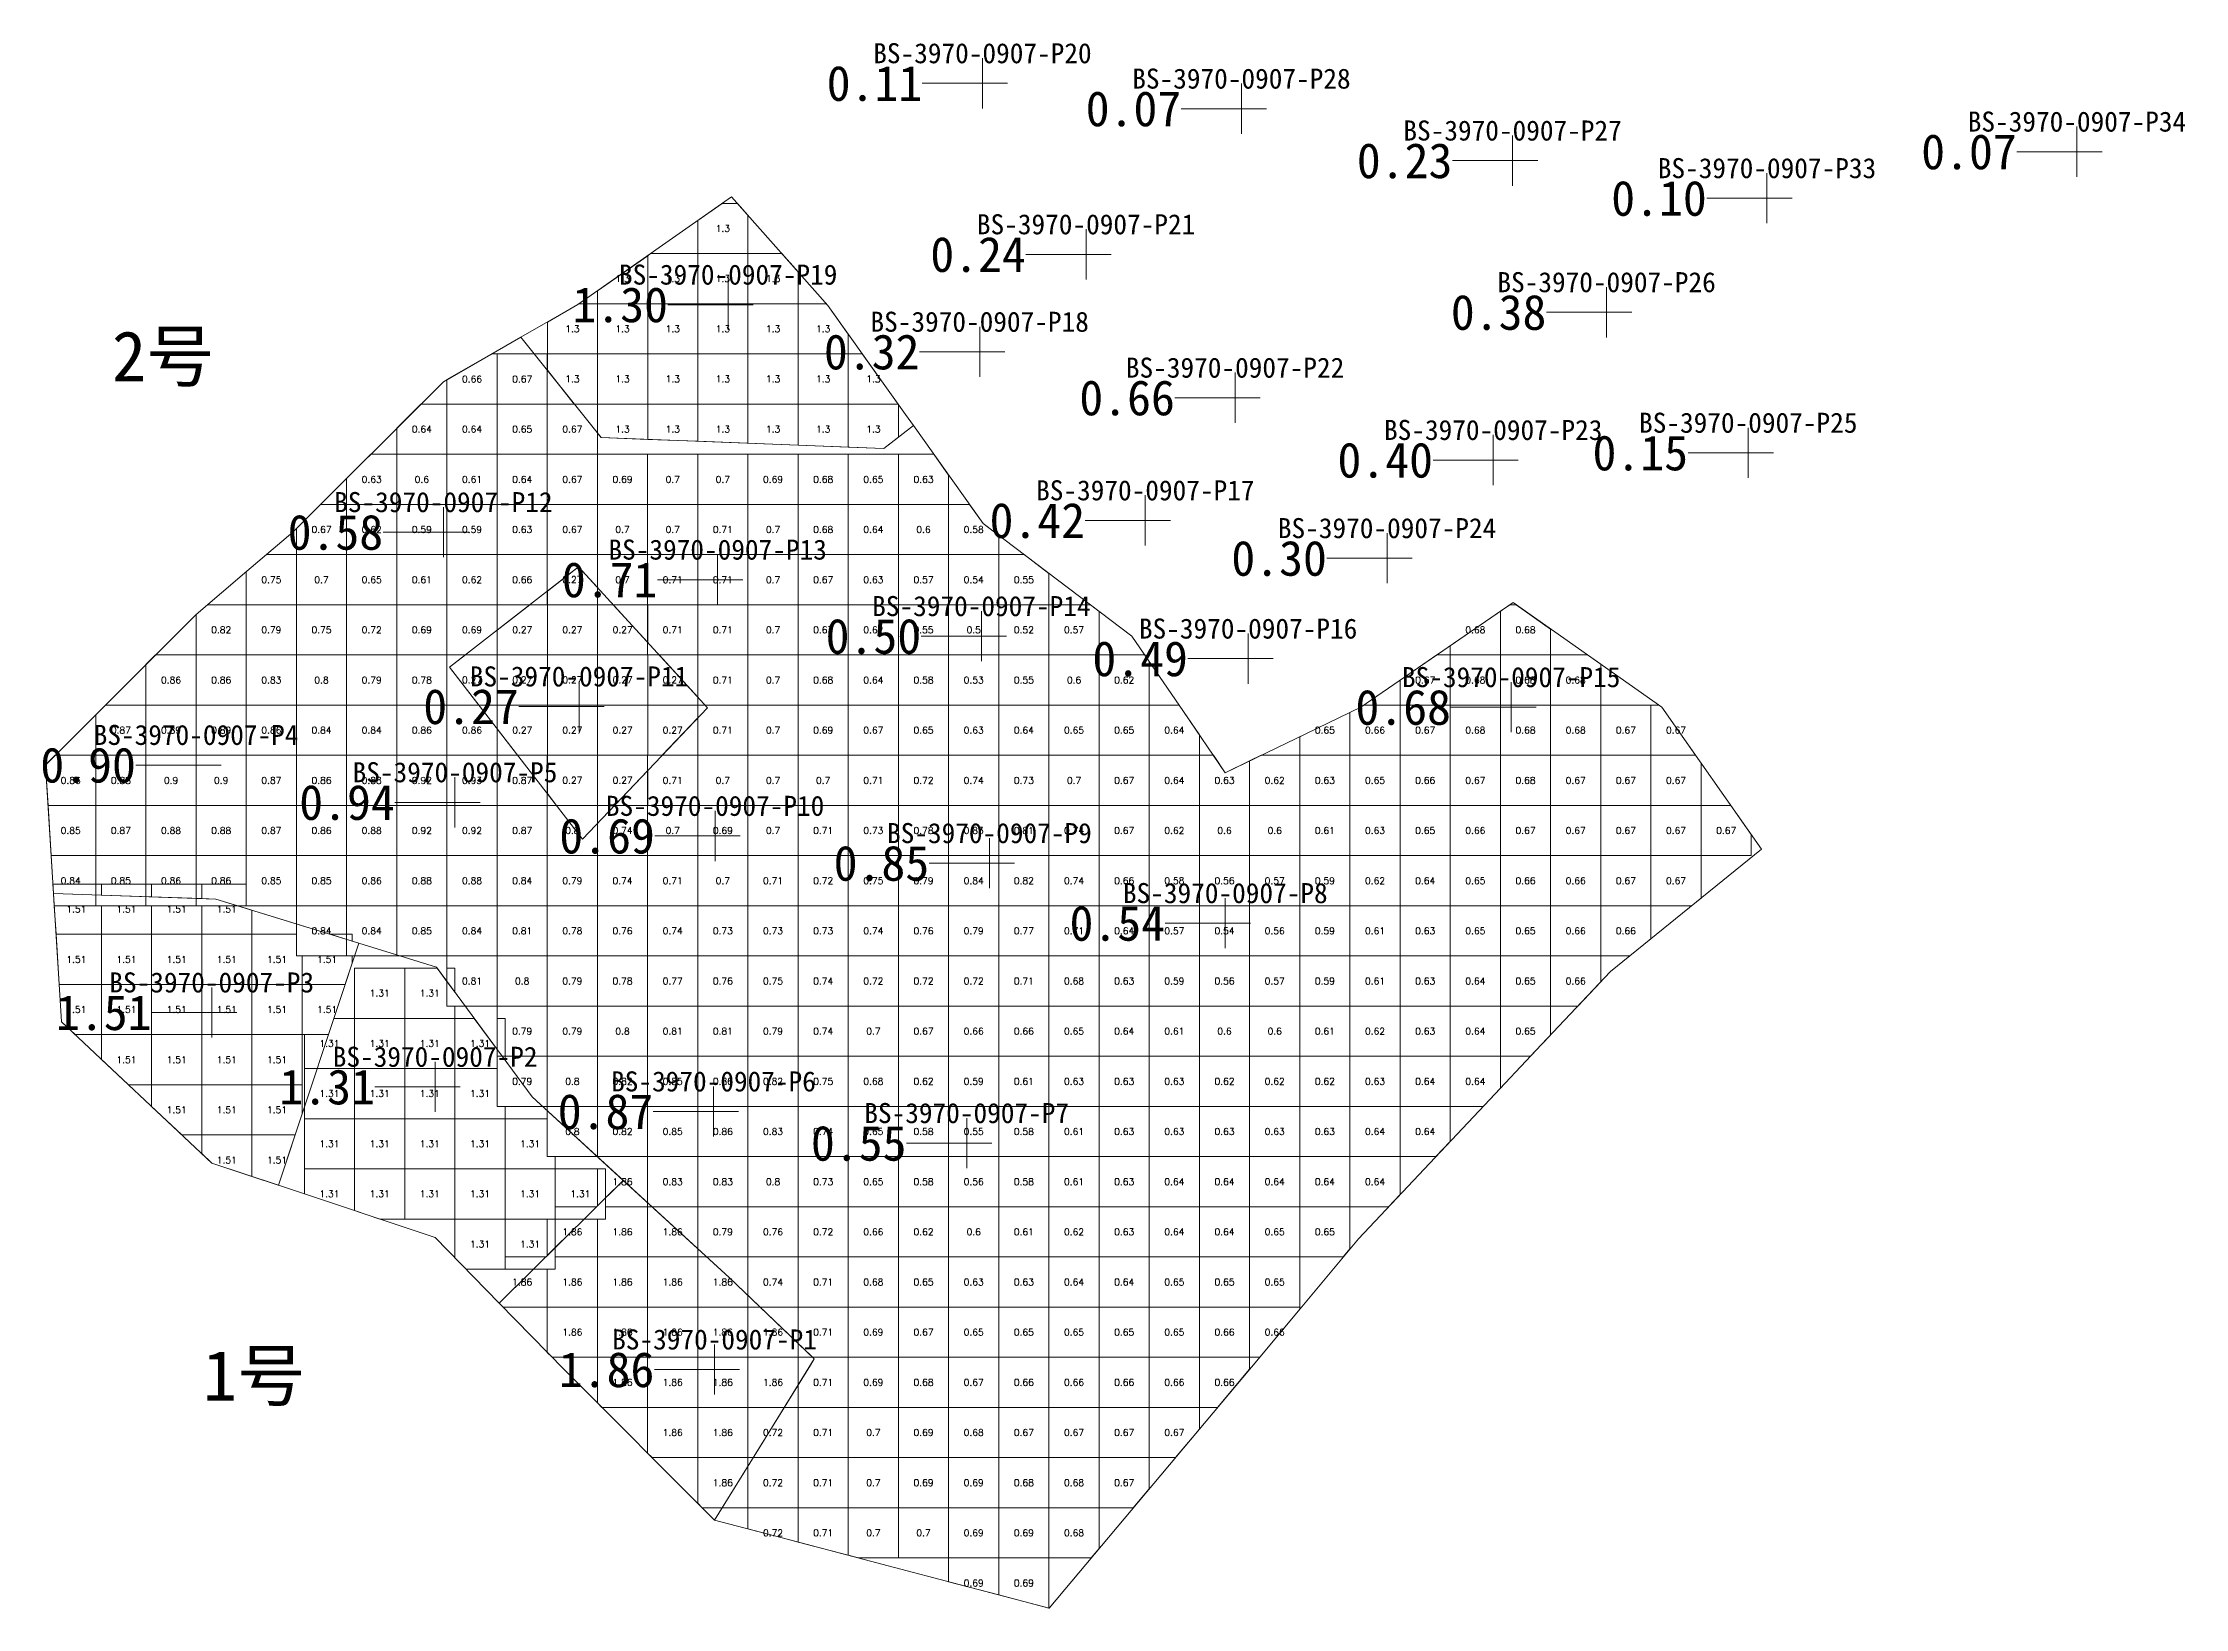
# Model space of a CAD drawing. Header units: inches. Extents: x 469931.6 to 470004.9, y 4349718.4 to 4349790.6.
# Drawn here: x 469931.63 to 469974.33, y 4349718.37 to 4349749.57 of the extents above; entities that cross this region are included whole.
import ezdxf
from ezdxf.enums import TextEntityAlignment as Align

# ---------------------------------------------------------------- set-up
doc = ezdxf.new("R2010")
doc.units = ezdxf.units.IN
doc.header["$MEASUREMENT"] = 0
for name, color, linetype, lineweight in [('0.500-1.000', 7, 'Continuous', 0), ('1.000-1.500', 7, 'Continuous', 0), ('1.500-3.000', 7, 'Continuous', 0), ('孔口文字', 7, 'Continuous', 0), ('点', 7, 'Continuous', 0), ('爆区方格网', 7, 'Continuous', 0), ('线条', 7, 'Continuous', 0), ('钻孔', 7, 'Continuous', 0)]:
    doc.layers.add(name, color=color, linetype=linetype, lineweight=lineweight)
doc.styles.add('3dmine_textStyle_1', font='txt.shx', dxfattribs={"height": 1, "bigfont": 'gbcbig.shx'})
doc.styles.add('3dmine_textStyle_2', font='宋体.ttf', dxfattribs={"height": 1})
doc.styles.add('3dmine_textStyle_3', font='simsunb.ttf', dxfattribs={"height": 1})

msp = doc.modelspace()

# ---------------------------------------------------------------- texts
at = {"color": 4, "linetype": 'Continuous', "lineweight": 0, "true_color": 0x00ffff, "style": '3dmine_textStyle_1'}
for s, p in [('1.3', (469945.185, 4349745.874, 3971.607)), ('1.3', (469943.185, 4349744.874, 3971.607)), ('1.3', (469944.185, 4349744.874, 3971.607)), ('1.3', (469945.185, 4349744.874, 3971.607)), ('1.3', (469946.185, 4349744.874, 3971.607)), ('1.3', (469942.185, 4349743.874, 3971.607)), ('1.3', (469943.185, 4349743.874, 3971.607)), ('1.3', (469944.185, 4349743.874, 3971.607)), ('1.3', (469945.185, 4349743.874, 3971.607)), ('1.3', (469946.185, 4349743.874, 3971.607)), ('1.3', (469947.185, 4349743.874, 3971.607)), ('0.66', (469940.184, 4349742.873, 3971.438)), ('0.67', (469941.184, 4349742.873, 3971.438)), ('1.3', (469942.185, 4349742.874, 3971.607)), ('1.3', (469943.185, 4349742.874, 3971.607)), ('1.3', (469944.185, 4349742.874, 3971.607)), ('1.3', (469945.185, 4349742.874, 3971.607)), ('1.3', (469946.185, 4349742.874, 3971.607)), ('1.3', (469947.185, 4349742.874, 3971.607)), ('1.3', (469948.185, 4349742.874, 3971.607)), ('0.64', (469939.184, 4349741.873, 3971.438)), ('0.64', (469940.184, 4349741.873, 3971.438)), ('0.65', (469941.184, 4349741.873, 3971.438)), ('0.67', (469942.184, 4349741.873, 3971.438)), ('1.3', (469943.185, 4349741.874, 3971.607)), ('1.3', (469944.185, 4349741.874, 3971.607)), ('1.3', (469945.185, 4349741.874, 3971.607)), ('1.3', (469946.185, 4349741.874, 3971.607)), ('1.3', (469947.185, 4349741.874, 3971.607)), ('1.3', (469948.185, 4349741.874, 3971.607)), ('0.63', (469938.184, 4349740.873, 3971.438)), ('0.6', (469939.184, 4349740.873, 3971.438)), ('0.61', (469940.184, 4349740.873, 3971.438)), ('0.64', (469941.184, 4349740.873, 3971.438)), ('0.67', (469942.184, 4349740.873, 3971.438)), ('0.69', (469943.184, 4349740.873, 3971.438)), ('0.7', (469944.184, 4349740.873, 3971.438)), ('0.7', (469945.184, 4349740.873, 3971.438)), ('0.69', (469946.184, 4349740.873, 3971.438)), ('0.68', (469947.184, 4349740.873, 3971.438)), ('0.65', (469948.184, 4349740.873, 3971.438)), ('0.63', (469949.184, 4349740.873, 3971.438)), ('0.67', (469937.184, 4349739.873, 3971.438)), ('0.62', (469938.184, 4349739.873, 3971.438)), ('0.59', (469939.184, 4349739.873, 3971.438)), ('0.59', (469940.184, 4349739.873, 3971.438)), ('0.63', (469941.184, 4349739.873, 3971.438)), ('0.67', (469942.184, 4349739.873, 3971.438)), ('0.7', (469943.184, 4349739.873, 3971.438)), ('0.7', (469944.184, 4349739.873, 3971.438)), ('0.71', (469945.184, 4349739.873, 3971.438)), ('0.7', (469946.184, 4349739.873, 3971.438)), ('0.68', (469947.184, 4349739.873, 3971.438)), ('0.64', (469948.184, 4349739.873, 3971.438)), ('0.6', (469949.184, 4349739.873, 3971.438)), ('0.58', (469950.184, 4349739.873, 3971.438)), ('0.75', (469936.184, 4349738.873, 3971.438)), ('0.7', (469937.184, 4349738.873, 3971.438)), ('0.65', (469938.184, 4349738.873, 3971.438)), ('0.61', (469939.184, 4349738.873, 3971.438)), ('0.62', (469940.184, 4349738.873, 3971.438)), ('0.66', (469941.184, 4349738.873, 3971.438)), ('0.27', (469942.185, 4349738.874, 3971.551)), ('0.7', (469943.184, 4349738.873, 3971.438)), ('0.71', (469944.184, 4349738.873, 3971.438)), ('0.71', (469945.184, 4349738.873, 3971.438)), ('0.7', (469946.184, 4349738.873, 3971.438)), ('0.67', (469947.184, 4349738.873, 3971.438)), ('0.63', (469948.184, 4349738.873, 3971.438)), ('0.57', (469949.184, 4349738.873, 3971.438)), ('0.54', (469950.184, 4349738.873, 3971.438)), ('0.55', (469951.184, 4349738.873, 3971.438)), ('0.82', (469935.184, 4349737.873, 3971.438)), ('0.79', (469936.184, 4349737.873, 3971.438)), ('0.75', (469937.184, 4349737.873, 3971.438)), ('0.72', (469938.184, 4349737.873, 3971.438)), ('0.69', (469939.184, 4349737.873, 3971.438)), ('0.69', (469940.184, 4349737.873, 3971.438)), ('0.27', (469941.185, 4349737.874, 3971.551)), ('0.27', (469942.185, 4349737.874, 3971.551)), ('0.27', (469943.185, 4349737.874, 3971.551)), ('0.71', (469944.184, 4349737.873, 3971.438)), ('0.71', (469945.184, 4349737.873, 3971.438)), ('0.7', (469946.184, 4349737.873, 3971.438)), ('0.67', (469947.184, 4349737.873, 3971.438)), ('0.62', (469948.184, 4349737.873, 3971.438)), ('0.55', (469949.184, 4349737.873, 3971.438)), ('0.5', (469950.184, 4349737.873, 3971.438)), ('0.52', (469951.184, 4349737.873, 3971.438)), ('0.57', (469952.184, 4349737.873, 3971.438)), ('0.68', (469960.184, 4349737.873, 3971.438)), ('0.68', (469961.184, 4349737.873, 3971.438)), ('0.86', (469934.184, 4349736.873, 3971.438)), ('0.86', (469935.184, 4349736.873, 3971.438)), ('0.83', (469936.184, 4349736.873, 3971.438)), ('0.8', (469937.184, 4349736.873, 3971.438)), ('0.79', (469938.184, 4349736.873, 3971.438)), ('0.78', (469939.184, 4349736.873, 3971.438)), ('0.27', (469940.185, 4349736.874, 3971.551)), ('0.27', (469941.185, 4349736.874, 3971.551)), ('0.27', (469942.185, 4349736.874, 3971.551)), ('0.27', (469943.185, 4349736.874, 3971.551)), ('0.27', (469944.185, 4349736.874, 3971.551)), ('0.71', (469945.184, 4349736.873, 3971.438)), ('0.7', (469946.184, 4349736.873, 3971.438)), ('0.68', (469947.184, 4349736.873, 3971.438)), ('0.64', (469948.184, 4349736.873, 3971.438)), ('0.58', (469949.184, 4349736.873, 3971.438)), ('0.53', (469950.184, 4349736.873, 3971.438)), ('0.55', (469951.184, 4349736.873, 3971.438)), ('0.6', (469952.184, 4349736.873, 3971.438)), ('0.62', (469953.184, 4349736.873, 3971.438)), ('0.67', (469959.184, 4349736.873, 3971.438)), ('0.68', (469960.184, 4349736.873, 3971.438)), ('0.68', (469961.184, 4349736.873, 3971.438)), ('0.68', (469962.184, 4349736.873, 3971.438)), ('0.87', (469933.184, 4349735.873, 3971.438)), ('0.89', (469934.184, 4349735.873, 3971.438)), ('0.89', (469935.184, 4349735.873, 3971.438)), ('0.86', (469936.184, 4349735.873, 3971.438)), ('0.84', (469937.184, 4349735.873, 3971.438)), ('0.84', (469938.184, 4349735.873, 3971.438)), ('0.86', (469939.184, 4349735.873, 3971.438)), ('0.86', (469940.184, 4349735.873, 3971.438)), ('0.27', (469941.185, 4349735.874, 3971.551)), ('0.27', (469942.185, 4349735.874, 3971.551)), ('0.27', (469943.185, 4349735.874, 3971.551)), ('0.27', (469944.185, 4349735.874, 3971.551)), ('0.71', (469945.184, 4349735.873, 3971.438)), ('0.7', (469946.184, 4349735.873, 3971.438)), ('0.69', (469947.184, 4349735.873, 3971.438)), ('0.67', (469948.184, 4349735.873, 3971.438)), ('0.65', (469949.184, 4349735.873, 3971.438)), ('0.63', (469950.184, 4349735.873, 3971.438)), ('0.64', (469951.184, 4349735.873, 3971.438)), ('0.65', (469952.184, 4349735.873, 3971.438)), ('0.65', (469953.184, 4349735.873, 3971.438)), ('0.64', (469954.184, 4349735.873, 3971.438)), ('0.65', (469957.184, 4349735.873, 3971.438)), ('0.66', (469958.184, 4349735.873, 3971.438)), ('0.67', (469959.184, 4349735.873, 3971.438)), ('0.68', (469960.184, 4349735.873, 3971.438)), ('0.68', (469961.184, 4349735.873, 3971.438)), ('0.68', (469962.184, 4349735.873, 3971.438)), ('0.67', (469963.184, 4349735.873, 3971.438)), ('0.67', (469964.184, 4349735.873, 3971.438)), ('0.86', (469932.184, 4349734.873, 3971.438)), ('0.88', (469933.184, 4349734.873, 3971.438)), ('0.9', (469934.184, 4349734.873, 3971.438)), ('0.9', (469935.184, 4349734.873, 3971.438)), ('0.87', (469936.184, 4349734.873, 3971.438)), ('0.86', (469937.184, 4349734.873, 3971.438)), ('0.88', (469938.184, 4349734.873, 3971.438)), ('0.92', (469939.184, 4349734.873, 3971.438)), ('0.93', (469940.184, 4349734.873, 3971.438)), ('0.87', (469941.184, 4349734.873, 3971.438)), ('0.27', (469942.185, 4349734.874, 3971.551)), ('0.27', (469943.185, 4349734.874, 3971.551)), ('0.71', (469944.184, 4349734.873, 3971.438)), ('0.7', (469945.184, 4349734.873, 3971.438)), ('0.7', (469946.184, 4349734.873, 3971.438)), ('0.7', (469947.184, 4349734.873, 3971.438)), ('0.71', (469948.184, 4349734.873, 3971.438)), ('0.72', (469949.184, 4349734.873, 3971.438)), ('0.74', (469950.184, 4349734.873, 3971.438)), ('0.73', (469951.184, 4349734.873, 3971.438)), ('0.7', (469952.184, 4349734.873, 3971.438)), ('0.67', (469953.184, 4349734.873, 3971.438)), ('0.64', (469954.184, 4349734.873, 3971.438)), ('0.63', (469955.184, 4349734.873, 3971.438)), ('0.62', (469956.184, 4349734.873, 3971.438)), ('0.63', (469957.184, 4349734.873, 3971.438)), ('0.65', (469958.184, 4349734.873, 3971.438)), ('0.66', (469959.184, 4349734.873, 3971.438)), ('0.67', (469960.184, 4349734.873, 3971.438)), ('0.68', (469961.184, 4349734.873, 3971.438)), ('0.67', (469962.184, 4349734.873, 3971.438)), ('0.67', (469963.184, 4349734.873, 3971.438)), ('0.67', (469964.184, 4349734.873, 3971.438)), ('0.85', (469932.184, 4349733.873, 3971.438)), ('0.87', (469933.184, 4349733.873, 3971.438)), ('0.88', (469934.184, 4349733.873, 3971.438)), ('0.88', (469935.184, 4349733.873, 3971.438)), ('0.87', (469936.184, 4349733.873, 3971.438)), ('0.86', (469937.184, 4349733.873, 3971.438)), ('0.88', (469938.184, 4349733.873, 3971.438)), ('0.92', (469939.184, 4349733.873, 3971.438)), ('0.92', (469940.184, 4349733.873, 3971.438)), ('0.87', (469941.184, 4349733.873, 3971.438)), ('0.8', (469942.184, 4349733.873, 3971.438)), ('0.74', (469943.184, 4349733.873, 3971.438)), ('0.7', (469944.184, 4349733.873, 3971.438)), ('0.69', (469945.184, 4349733.873, 3971.438)), ('0.7', (469946.184, 4349733.873, 3971.438)), ('0.71', (469947.184, 4349733.873, 3971.438)), ('0.73', (469948.184, 4349733.873, 3971.438)), ('0.78', (469949.184, 4349733.873, 3971.438)), ('0.83', (469950.184, 4349733.873, 3971.438)), ('0.81', (469951.184, 4349733.873, 3971.438)), ('0.74', (469952.184, 4349733.873, 3971.438)), ('0.67', (469953.184, 4349733.873, 3971.438)), ('0.62', (469954.184, 4349733.873, 3971.438)), ('0.6', (469955.184, 4349733.873, 3971.438)), ('0.6', (469956.184, 4349733.873, 3971.438)), ('0.61', (469957.184, 4349733.873, 3971.438)), ('0.63', (469958.184, 4349733.873, 3971.438)), ('0.65', (469959.184, 4349733.873, 3971.438)), ('0.66', (469960.184, 4349733.873, 3971.438)), ('0.67', (469961.184, 4349733.873, 3971.438)), ('0.67', (469962.184, 4349733.873, 3971.438)), ('0.67', (469963.184, 4349733.873, 3971.438)), ('0.67', (469964.184, 4349733.873, 3971.438)), ('0.67', (469965.184, 4349733.873, 3971.438)), ('0.84', (469932.184, 4349732.873, 3971.438)), ('0.85', (469933.184, 4349732.873, 3971.438)), ('0.86', (469934.184, 4349732.873, 3971.438)), ('0.86', (469935.184, 4349732.873, 3971.438)), ('0.85', (469936.184, 4349732.873, 3971.438)), ('0.85', (469937.184, 4349732.873, 3971.438)), ('0.86', (469938.184, 4349732.873, 3971.438)), ('0.88', (469939.184, 4349732.873, 3971.438)), ('0.88', (469940.184, 4349732.873, 3971.438)), ('0.84', (469941.184, 4349732.873, 3971.438)), ('0.79', (469942.184, 4349732.873, 3971.438)), ('0.74', (469943.184, 4349732.873, 3971.438)), ('0.71', (469944.184, 4349732.873, 3971.438)), ('0.7', (469945.184, 4349732.873, 3971.438)), ('0.71', (469946.184, 4349732.873, 3971.438)), ('0.72', (469947.184, 4349732.873, 3971.438)), ('0.75', (469948.184, 4349732.873, 3971.438)), ('0.79', (469949.184, 4349732.873, 3971.438)), ('0.84', (469950.184, 4349732.873, 3971.438)), ('0.82', (469951.184, 4349732.873, 3971.438)), ('0.74', (469952.184, 4349732.873, 3971.438)), ('0.66', (469953.184, 4349732.873, 3971.438)), ('0.58', (469954.184, 4349732.873, 3971.438)), ('0.56', (469955.184, 4349732.873, 3971.438)), ('0.57', (469956.184, 4349732.873, 3971.438)), ('0.59', (469957.184, 4349732.873, 3971.438)), ('0.62', (469958.184, 4349732.873, 3971.438)), ('0.64', (469959.184, 4349732.873, 3971.438)), ('0.65', (469960.184, 4349732.873, 3971.438)), ('0.66', (469961.184, 4349732.873, 3971.438)), ('0.66', (469962.184, 4349732.873, 3971.438)), ('0.67', (469963.184, 4349732.873, 3971.438)), ('0.67', (469964.184, 4349732.873, 3971.438)), ('0.84', (469937.184, 4349731.873, 3971.438)), ('0.84', (469938.184, 4349731.873, 3971.438)), ('0.85', (469939.184, 4349731.873, 3971.438)), ('0.84', (469940.184, 4349731.873, 3971.438)), ('0.81', (469941.184, 4349731.873, 3971.438)), ('0.78', (469942.184, 4349731.873, 3971.438)), ('0.76', (469943.184, 4349731.873, 3971.438)), ('0.74', (469944.184, 4349731.873, 3971.438)), ('0.73', (469945.184, 4349731.873, 3971.438)), ('0.73', (469946.184, 4349731.873, 3971.438)), ('0.73', (469947.184, 4349731.873, 3971.438)), ('0.74', (469948.184, 4349731.873, 3971.438)), ('0.76', (469949.184, 4349731.873, 3971.438)), ('0.79', (469950.184, 4349731.873, 3971.438)), ('0.77', (469951.184, 4349731.873, 3971.438)), ('0.71', (469952.184, 4349731.873, 3971.438)), ('0.64', (469953.184, 4349731.873, 3971.438)), ('0.57', (469954.184, 4349731.873, 3971.438)), ('0.54', (469955.184, 4349731.873, 3971.438)), ('0.56', (469956.184, 4349731.873, 3971.438)), ('0.59', (469957.184, 4349731.873, 3971.438)), ('0.61', (469958.184, 4349731.873, 3971.438)), ('0.63', (469959.184, 4349731.873, 3971.438)), ('0.65', (469960.184, 4349731.873, 3971.438)), ('0.65', (469961.184, 4349731.873, 3971.438)), ('0.66', (469962.184, 4349731.873, 3971.438)), ('0.66', (469963.184, 4349731.873, 3971.438)), ('0.81', (469940.184, 4349730.873, 3971.438)), ('0.8', (469941.184, 4349730.873, 3971.438)), ('0.79', (469942.184, 4349730.873, 3971.438)), ('0.78', (469943.184, 4349730.873, 3971.438)), ('0.77', (469944.184, 4349730.873, 3971.438)), ('0.76', (469945.184, 4349730.873, 3971.438)), ('0.75', (469946.184, 4349730.873, 3971.438)), ('0.74', (469947.184, 4349730.873, 3971.438)), ('0.72', (469948.184, 4349730.873, 3971.438)), ('0.72', (469949.184, 4349730.873, 3971.438)), ('0.72', (469950.184, 4349730.873, 3971.438)), ('0.71', (469951.184, 4349730.873, 3971.438)), ('0.68', (469952.184, 4349730.873, 3971.438)), ('0.63', (469953.184, 4349730.873, 3971.438)), ('0.59', (469954.184, 4349730.873, 3971.438)), ('0.56', (469955.184, 4349730.873, 3971.438)), ('0.57', (469956.184, 4349730.873, 3971.438)), ('0.59', (469957.184, 4349730.873, 3971.438)), ('0.61', (469958.184, 4349730.873, 3971.438)), ('0.63', (469959.184, 4349730.873, 3971.438)), ('0.64', (469960.184, 4349730.873, 3971.438)), ('0.65', (469961.184, 4349730.873, 3971.438)), ('0.66', (469962.184, 4349730.873, 3971.438)), ('0.79', (469941.184, 4349729.873, 3971.438)), ('0.79', (469942.184, 4349729.873, 3971.438)), ('0.8', (469943.184, 4349729.873, 3971.438)), ('0.81', (469944.184, 4349729.873, 3971.438)), ('0.81', (469945.184, 4349729.873, 3971.438)), ('0.79', (469946.184, 4349729.873, 3971.438)), ('0.74', (469947.184, 4349729.873, 3971.438)), ('0.7', (469948.184, 4349729.873, 3971.438)), ('0.67', (469949.184, 4349729.873, 3971.438)), ('0.66', (469950.184, 4349729.873, 3971.438)), ('0.66', (469951.184, 4349729.873, 3971.438)), ('0.65', (469952.184, 4349729.873, 3971.438)), ('0.64', (469953.184, 4349729.873, 3971.438)), ('0.61', (469954.184, 4349729.873, 3971.438)), ('0.6', (469955.184, 4349729.873, 3971.438)), ('0.6', (469956.184, 4349729.873, 3971.438)), ('0.61', (469957.184, 4349729.873, 3971.438)), ('0.62', (469958.184, 4349729.873, 3971.438)), ('0.63', (469959.184, 4349729.873, 3971.438)), ('0.64', (469960.184, 4349729.873, 3971.438)), ('0.65', (469961.184, 4349729.873, 3971.438)), ('0.79', (469941.184, 4349728.873, 3971.438)), ('0.8', (469942.184, 4349728.873, 3971.438)), ('0.82', (469943.184, 4349728.873, 3971.438)), ('0.85', (469944.184, 4349728.873, 3971.438)), ('0.86', (469945.184, 4349728.873, 3971.438)), ('0.82', (469946.184, 4349728.873, 3971.438)), ('0.75', (469947.184, 4349728.873, 3971.438)), ('0.68', (469948.184, 4349728.873, 3971.438)), ('0.62', (469949.184, 4349728.873, 3971.438)), ('0.59', (469950.184, 4349728.873, 3971.438)), ('0.61', (469951.184, 4349728.873, 3971.438)), ('0.63', (469952.184, 4349728.873, 3971.438)), ('0.63', (469953.184, 4349728.873, 3971.438)), ('0.63', (469954.184, 4349728.873, 3971.438)), ('0.62', (469955.184, 4349728.873, 3971.438)), ('0.62', (469956.184, 4349728.873, 3971.438)), ('0.62', (469957.184, 4349728.873, 3971.438)), ('0.63', (469958.184, 4349728.873, 3971.438)), ('0.64', (469959.184, 4349728.873, 3971.438)), ('0.64', (469960.184, 4349728.873, 3971.438)), ('0.8', (469942.184, 4349727.873, 3971.438)), ('0.82', (469943.184, 4349727.873, 3971.438)), ('0.85', (469944.184, 4349727.873, 3971.438)), ('0.86', (469945.184, 4349727.873, 3971.438)), ('0.83', (469946.184, 4349727.873, 3971.438)), ('0.74', (469947.184, 4349727.873, 3971.438)), ('0.65', (469948.184, 4349727.873, 3971.438)), ('0.58', (469949.184, 4349727.873, 3971.438)), ('0.55', (469950.184, 4349727.873, 3971.438)), ('0.58', (469951.184, 4349727.873, 3971.438)), ('0.61', (469952.184, 4349727.873, 3971.438)), ('0.63', (469953.184, 4349727.873, 3971.438)), ('0.63', (469954.184, 4349727.873, 3971.438)), ('0.63', (469955.184, 4349727.873, 3971.438)), ('0.63', (469956.184, 4349727.873, 3971.438)), ('0.63', (469957.184, 4349727.873, 3971.438)), ('0.64', (469958.184, 4349727.873, 3971.438)), ('0.64', (469959.184, 4349727.873, 3971.438)), ('0.83', (469944.184, 4349726.873, 3971.438)), ('0.83', (469945.184, 4349726.873, 3971.438)), ('0.8', (469946.184, 4349726.873, 3971.438)), ('0.73', (469947.184, 4349726.873, 3971.438)), ('0.65', (469948.184, 4349726.873, 3971.438)), ('0.58', (469949.184, 4349726.873, 3971.438)), ('0.56', (469950.184, 4349726.873, 3971.438)), ('0.58', (469951.184, 4349726.873, 3971.438)), ('0.61', (469952.184, 4349726.873, 3971.438)), ('0.63', (469953.184, 4349726.873, 3971.438)), ('0.64', (469954.184, 4349726.873, 3971.438)), ('0.64', (469955.184, 4349726.873, 3971.438)), ('0.64', (469956.184, 4349726.873, 3971.438)), ('0.64', (469957.184, 4349726.873, 3971.438)), ('0.64', (469958.184, 4349726.873, 3971.438)), ('0.79', (469945.184, 4349725.873, 3971.438)), ('0.76', (469946.184, 4349725.873, 3971.438)), ('0.72', (469947.184, 4349725.873, 3971.438)), ('0.66', (469948.184, 4349725.873, 3971.438)), ('0.62', (469949.184, 4349725.873, 3971.438)), ('0.6', (469950.184, 4349725.873, 3971.438)), ('0.61', (469951.184, 4349725.873, 3971.438)), ('0.62', (469952.184, 4349725.873, 3971.438)), ('0.63', (469953.184, 4349725.873, 3971.438)), ('0.64', (469954.184, 4349725.873, 3971.438)), ('0.64', (469955.184, 4349725.873, 3971.438)), ('0.65', (469956.184, 4349725.873, 3971.438)), ('0.65', (469957.184, 4349725.873, 3971.438)), ('0.74', (469946.184, 4349724.873, 3971.438)), ('0.71', (469947.184, 4349724.873, 3971.438)), ('0.68', (469948.184, 4349724.873, 3971.438)), ('0.65', (469949.184, 4349724.873, 3971.438)), ('0.63', (469950.184, 4349724.873, 3971.438)), ('0.63', (469951.184, 4349724.873, 3971.438)), ('0.64', (469952.184, 4349724.873, 3971.438)), ('0.64', (469953.184, 4349724.873, 3971.438)), ('0.65', (469954.184, 4349724.873, 3971.438)), ('0.65', (469955.184, 4349724.873, 3971.438)), ('0.65', (469956.184, 4349724.873, 3971.438)), ('0.71', (469947.184, 4349723.873, 3971.438)), ('0.69', (469948.184, 4349723.873, 3971.438)), ('0.67', (469949.184, 4349723.873, 3971.438)), ('0.65', (469950.184, 4349723.873, 3971.438)), ('0.65', (469951.184, 4349723.873, 3971.438)), ('0.65', (469952.184, 4349723.873, 3971.438)), ('0.65', (469953.184, 4349723.873, 3971.438)), ('0.65', (469954.184, 4349723.873, 3971.438)), ('0.66', (469955.184, 4349723.873, 3971.438)), ('0.66', (469956.184, 4349723.873, 3971.438)), ('0.71', (469947.184, 4349722.873, 3971.438)), ('0.69', (469948.184, 4349722.873, 3971.438)), ('0.68', (469949.184, 4349722.873, 3971.438)), ('0.67', (469950.184, 4349722.873, 3971.438)), ('0.66', (469951.184, 4349722.873, 3971.438)), ('0.66', (469952.184, 4349722.873, 3971.438)), ('0.66', (469953.184, 4349722.873, 3971.438)), ('0.66', (469954.184, 4349722.873, 3971.438)), ('0.66', (469955.184, 4349722.873, 3971.438)), ('0.72', (469946.184, 4349721.873, 3971.438)), ('0.71', (469947.184, 4349721.873, 3971.438)), ('0.7', (469948.184, 4349721.873, 3971.438)), ('0.69', (469949.184, 4349721.873, 3971.438)), ('0.68', (469950.184, 4349721.873, 3971.438)), ('0.67', (469951.184, 4349721.873, 3971.438)), ('0.67', (469952.184, 4349721.873, 3971.438)), ('0.67', (469953.184, 4349721.873, 3971.438)), ('0.67', (469954.184, 4349721.873, 3971.438)), ('0.72', (469946.184, 4349720.873, 3971.438)), ('0.71', (469947.184, 4349720.873, 3971.438)), ('0.7', (469948.184, 4349720.873, 3971.438)), ('0.69', (469949.184, 4349720.873, 3971.438)), ('0.69', (469950.184, 4349720.873, 3971.438)), ('0.68', (469951.184, 4349720.873, 3971.438)), ('0.68', (469952.184, 4349720.873, 3971.438)), ('0.67', (469953.184, 4349720.873, 3971.438)), ('0.72', (469946.184, 4349719.873, 3971.438)), ('0.71', (469947.184, 4349719.873, 3971.438)), ('0.7', (469948.184, 4349719.873, 3971.438)), ('0.7', (469949.184, 4349719.873, 3971.438)), ('0.69', (469950.184, 4349719.873, 3971.438)), ('0.69', (469951.184, 4349719.873, 3971.438)), ('0.68', (469952.184, 4349719.873, 3971.438)), ('0.69', (469950.184, 4349718.873, 3971.438)), ('0.69', (469951.184, 4349718.873, 3971.438))]:
    msp.add_text(s, height=0.1333, dxfattribs=at).set_placement(p, align=Align.MIDDLE_CENTER)
at = {"color": 7, "linetype": 'Continuous', "lineweight": 0, "style": '3dmine_textStyle_2'}
for s, p in [('2号', (469933.007, 4349742.828, 1986.224)), ('1号', (469934.82, 4349722.509, 1986.224))]:
    msp.add_text(s, height=1, dxfattribs=at).set_placement(p)
at = {"color": 1, "linetype": 'Continuous', "lineweight": 0, "true_color": 0xff0000, "style": '3dmine_textStyle_1'}
for s, p in [('1.51', (469932.296, 4349732.304, 3971.457)), ('1.51', (469933.296, 4349732.304, 3971.457)), ('1.51', (469934.296, 4349732.304, 3971.457)), ('1.51', (469935.296, 4349732.304, 3971.457)), ('1.51', (469932.296, 4349731.304, 3971.457)), ('1.51', (469933.296, 4349731.304, 3971.457)), ('1.51', (469934.296, 4349731.304, 3971.457)), ('1.51', (469935.296, 4349731.304, 3971.457)), ('1.51', (469936.296, 4349731.304, 3971.457)), ('1.51', (469937.296, 4349731.304, 3971.457)), ('1.51', (469932.296, 4349730.304, 3971.457)), ('1.51', (469933.296, 4349730.304, 3971.457)), ('1.51', (469934.296, 4349730.304, 3971.457)), ('1.51', (469935.296, 4349730.304, 3971.457)), ('1.51', (469936.296, 4349730.304, 3971.457)), ('1.51', (469937.296, 4349730.304, 3971.457)), ('1.31', (469938.343, 4349730.629, 3971.711)), ('1.31', (469939.343, 4349730.629, 3971.711)), ('1.31', (469937.343, 4349729.629, 3971.711)), ('1.31', (469938.343, 4349729.629, 3971.711)), ('1.31', (469939.343, 4349729.629, 3971.711)), ('1.31', (469940.343, 4349729.629, 3971.711)), ('1.51', (469933.296, 4349729.304, 3971.457)), ('1.51', (469934.296, 4349729.304, 3971.457)), ('1.51', (469935.296, 4349729.304, 3971.457)), ('1.51', (469936.296, 4349729.304, 3971.457)), ('1.31', (469937.343, 4349728.629, 3971.711)), ('1.31', (469938.343, 4349728.629, 3971.711)), ('1.31', (469939.343, 4349728.629, 3971.711)), ('1.31', (469940.343, 4349728.629, 3971.711)), ('1.51', (469934.296, 4349728.304, 3971.457)), ('1.51', (469935.296, 4349728.304, 3971.457)), ('1.51', (469936.296, 4349728.304, 3971.457)), ('1.51', (469935.296, 4349727.304, 3971.457)), ('1.51', (469936.296, 4349727.304, 3971.457)), ('1.31', (469937.343, 4349727.629, 3971.711)), ('1.31', (469938.343, 4349727.629, 3971.711)), ('1.31', (469939.343, 4349727.629, 3971.711)), ('1.31', (469940.343, 4349727.629, 3971.711)), ('1.31', (469941.343, 4349727.629, 3971.711)), ('1.86', (469943.184, 4349726.873, 3971.698)), ('1.31', (469937.343, 4349726.629, 3971.711)), ('1.31', (469938.343, 4349726.629, 3971.711)), ('1.31', (469939.343, 4349726.629, 3971.711)), ('1.31', (469940.343, 4349726.629, 3971.711)), ('1.31', (469941.343, 4349726.629, 3971.711)), ('1.31', (469942.343, 4349726.629, 3971.711)), ('1.31', (469940.343, 4349725.629, 3971.711)), ('1.31', (469941.343, 4349725.629, 3971.711)), ('1.86', (469942.184, 4349725.873, 3971.698)), ('1.86', (469943.184, 4349725.873, 3971.698)), ('1.86', (469944.184, 4349725.873, 3971.698)), ('1.86', (469941.184, 4349724.873, 3971.698)), ('1.86', (469942.184, 4349724.873, 3971.698)), ('1.86', (469943.184, 4349724.873, 3971.698)), ('1.86', (469944.184, 4349724.873, 3971.698)), ('1.86', (469945.184, 4349724.873, 3971.698)), ('1.86', (469942.184, 4349723.873, 3971.698)), ('1.86', (469943.184, 4349723.873, 3971.698)), ('1.86', (469944.184, 4349723.873, 3971.698)), ('1.86', (469945.184, 4349723.873, 3971.698)), ('1.86', (469946.184, 4349723.873, 3971.698)), ('1.86', (469943.184, 4349722.873, 3971.698)), ('1.86', (469944.184, 4349722.873, 3971.698)), ('1.86', (469945.184, 4349722.873, 3971.698)), ('1.86', (469946.184, 4349722.873, 3971.698)), ('1.86', (469944.184, 4349721.873, 3971.698)), ('1.86', (469945.184, 4349721.873, 3971.698)), ('1.86', (469945.184, 4349720.873, 3971.698))]:
    msp.add_text(s, height=0.1333, dxfattribs=at).set_placement(p, align=Align.MIDDLE_CENTER)
at = {"layer": '孔口文字', "color": 138, "linetype": 'Continuous', "lineweight": 0, "true_color": 0x004c4c, "style": '3dmine_textStyle_3'}
for s, p in [('BS-3970-0907-P20', (469950.358, 4349749.168, 3971.786)), ('BS-3970-0907-P28', (469955.521, 4349748.662, 3972.043)), ('BS-3970-0907-P27', (469960.926, 4349747.627, 3971.809)), ('BS-3970-0907-P34', (469972.176, 4349747.805, 3972.165)), ('BS-3970-0907-P33', (469965.997, 4349746.877, 3971.865)), ('BS-3970-0907-P21', (469952.424, 4349745.758, 3971.788)), ('BS-3970-0907-P19', (469945.29, 4349744.755, 3971.607)), ('BS-3970-0907-P26', (469962.8, 4349744.604, 3971.888)), ('BS-3970-0907-P18', (469950.303, 4349743.815, 3971.892)), ('BS-3970-0907-P22', (469955.394, 4349742.9, 3971.898)), ('BS-3970-0907-P23', (469960.54, 4349741.658, 3972.277)), ('BS-3970-0907-P25', (469965.624, 4349741.802, 3971.735)), ('BS-3970-0907-P12', (469939.613, 4349740.22, 3971.559)), ('BS-3970-0907-P17', (469953.605, 4349740.455, 3971.825)), ('BS-3970-0907-P24', (469958.424, 4349739.701, 3972.096)), ('BS-3970-0907-P13', (469945.08, 4349739.273, 3971.561)), ('BS-3970-0907-P14', (469950.337, 4349738.147, 3971.622)), ('BS-3970-0907-P16', (469955.654, 4349737.699, 3971.69)), ('BS-3970-0907-P11', (469942.317, 4349736.745, 3971.551)), ('BS-3970-0907-P15', (469960.898, 4349736.731, 3971.948)), ('BS-3970-0907-P4', (469934.683, 4349735.579, 3971.598)), ('BS-3970-0907-P5', (469939.844, 4349734.835, 3971.356)), ('BS-3970-0907-P10', (469945.029, 4349734.165, 3971.531)), ('BS-3970-0907-P9', (469950.497, 4349733.622, 3971.438)), ('BS-3970-0907-P8', (469955.199, 4349732.426, 3971.658)), ('BS-3970-0907-P3', (469934.995, 4349730.645, 3971.457)), ('BS-3970-0907-P2', (469939.448, 4349729.163, 3971.711)), ('BS-3970-0907-P6', (469944.997, 4349728.672, 3971.606)), ('BS-3970-0907-P7', (469950.044, 4349728.041, 3971.682)), ('BS-3970-0907-P1', (469945.018, 4349723.528, 3971.698))]:
    msp.add_text(s, height=0.4, dxfattribs=at).set_placement(p, align=Align.CENTER)
at = {"layer": '钻孔', "color": 8, "linetype": 'Continuous', "lineweight": 0, "true_color": 0x808080, "style": '3dmine_textStyle_3'}
for s, p in [('0.11', (469949.158, 4349748.768, 3971.786)), ('0.07', (469954.321, 4349748.262, 3972.043)), ('0.23', (469959.726, 4349747.227, 3971.809)), ('0.07', (469970.976, 4349747.405, 3972.165)), ('0.10', (469964.797, 4349746.477, 3971.865)), ('0.24', (469951.224, 4349745.358, 3971.788)), ('0.38', (469961.6, 4349744.204, 3971.888)), ('0.32', (469949.103, 4349743.415, 3971.892)), ('0.40', (469959.34, 4349741.258, 3972.277)), ('0.15', (469964.424, 4349741.402, 3971.735)), ('0.42', (469952.405, 4349740.055, 3971.825)), ('0.30', (469957.224, 4349739.301, 3972.096)), ('0.49', (469954.454, 4349737.299, 3971.69)), ('0.27', (469941.117, 4349736.345, 3971.551))]:
    msp.add_text(s, height=0.7, dxfattribs=at).set_placement(p, align=Align.MIDDLE_RIGHT)
at = {"layer": '钻孔', "color": 5, "linetype": 'Continuous', "lineweight": 0, "true_color": 0x0000ff, "style": '3dmine_textStyle_3'}
for s, p in [('1.30', (469944.09, 4349744.355, 3971.607)), ('1.31', (469938.248, 4349728.763, 3971.711))]:
    msp.add_text(s, height=0.7, dxfattribs=at).set_placement(p, align=Align.MIDDLE_RIGHT)
at = {"layer": '钻孔', "color": 4, "linetype": 'Continuous', "lineweight": 0, "true_color": 0x00ffff, "style": '3dmine_textStyle_3'}
for s, p in [('0.66', (469954.194, 4349742.5, 3971.898)), ('0.58', (469938.413, 4349739.82, 3971.559)), ('0.71', (469943.88, 4349738.873, 3971.561)), ('0.50', (469949.137, 4349737.747, 3971.622)), ('0.68', (469959.698, 4349736.331, 3971.948)), ('0.90', (469933.483, 4349735.179, 3971.598)), ('0.94', (469938.644, 4349734.435, 3971.356)), ('0.69', (469943.829, 4349733.765, 3971.531)), ('0.85', (469949.297, 4349733.222, 3971.438)), ('0.54', (469953.999, 4349732.026, 3971.658)), ('0.87', (469943.797, 4349728.272, 3971.606)), ('0.55', (469948.844, 4349727.641, 3971.682))]:
    msp.add_text(s, height=0.7, dxfattribs=at).set_placement(p, align=Align.MIDDLE_RIGHT)
at = {"layer": '钻孔', "color": 1, "linetype": 'Continuous', "lineweight": 0, "true_color": 0xff0000, "style": '3dmine_textStyle_3'}
for s, p in [('1.51', (469933.795, 4349730.245, 3971.457)), ('1.86', (469943.818, 4349723.128, 3971.698))]:
    msp.add_text(s, height=0.7, dxfattribs=at).set_placement(p, align=Align.MIDDLE_RIGHT)

# ---------------------------------------------------------------- hatches: boundary and pattern name
at = {"layer": '钻孔', "linetype": 'Continuous', "lineweight": 0, "true_color": 0x808080, "extrusion": (0, 1, 0)}
for points in [[(-469951.358, 3959.786), (-469950.358, 3959.786), (-469950.358, 3971.786), (-469951.358, 3971.786)], [(-469956.521, 3960.043), (-469955.521, 3960.043), (-469955.521, 3972.043), (-469956.521, 3972.043)], [(-469973.176, 3960.165), (-469972.176, 3960.165), (-469972.176, 3972.165), (-469973.176, 3972.165)], [(-469961.926, 3959.809), (-469960.926, 3959.809), (-469960.926, 3971.809), (-469961.926, 3971.809)], [(-469966.997, 3959.865), (-469965.997, 3959.865), (-469965.997, 3971.865), (-469966.997, 3971.865)], [(-469953.424, 3959.788), (-469952.424, 3959.788), (-469952.424, 3971.788), (-469953.424, 3971.788)], [(-469963.8, 3959.888), (-469962.8, 3959.888), (-469962.8, 3971.888), (-469963.8, 3971.888)], [(-469951.303, 3959.892), (-469950.303, 3959.892), (-469950.303, 3971.892), (-469951.303, 3971.892)], [(-469961.54, 3960.277), (-469960.54, 3960.277), (-469960.54, 3972.277), (-469961.54, 3972.277)], [(-469966.624, 3959.735), (-469965.624, 3959.735), (-469965.624, 3971.735), (-469966.624, 3971.735)], [(-469954.605, 3959.825), (-469953.605, 3959.825), (-469953.605, 3971.825), (-469954.605, 3971.825)], [(-469959.424, 3960.096), (-469958.424, 3960.096), (-469958.424, 3972.096), (-469959.424, 3972.096)], [(-469956.654, 3959.69), (-469955.654, 3959.69), (-469955.654, 3971.69), (-469956.654, 3971.69)], [(-469943.317, 3959.551), (-469942.317, 3959.551), (-469942.317, 3971.551), (-469943.317, 3971.551)]]:
    msp.add_hatch(color=8, dxfattribs=at).paths.add_polyline_path(points, flags=0)
at = {"layer": '钻孔', "linetype": 'Continuous', "lineweight": 0, "true_color": 0x0000ff, "extrusion": (0, 1, 0)}
for points in [[(-469946.29, 3959.607), (-469945.29, 3959.607), (-469945.29, 3971.607), (-469946.29, 3971.607)], [(-469940.448, 3959.711), (-469939.448, 3959.711), (-469939.448, 3971.711), (-469940.448, 3971.711)]]:
    msp.add_hatch(color=5, dxfattribs=at).paths.add_polyline_path(points, flags=0)
at = {"layer": '钻孔', "linetype": 'Continuous', "lineweight": 0, "true_color": 0x00ffff, "extrusion": (0, 1, 0)}
for points in [[(-469956.394, 3959.898), (-469955.394, 3959.898), (-469955.394, 3971.898), (-469956.394, 3971.898)], [(-469940.613, 3959.559), (-469939.613, 3959.559), (-469939.613, 3971.559), (-469940.613, 3971.559)], [(-469946.08, 3959.561), (-469945.08, 3959.561), (-469945.08, 3971.561), (-469946.08, 3971.561)], [(-469951.337, 3959.622), (-469950.337, 3959.622), (-469950.337, 3971.622), (-469951.337, 3971.622)], [(-469961.898, 3959.948), (-469960.898, 3959.948), (-469960.898, 3971.948), (-469961.898, 3971.948)], [(-469935.683, 3959.598), (-469934.683, 3959.598), (-469934.683, 3971.598), (-469935.683, 3971.598)], [(-469940.844, 3960.356), (-469939.844, 3960.356), (-469939.844, 3971.356), (-469940.844, 3971.356)], [(-469946.029, 3959.531), (-469945.029, 3959.531), (-469945.029, 3971.531), (-469946.029, 3971.531)], [(-469951.497, 3960.438), (-469950.497, 3960.438), (-469950.497, 3971.438), (-469951.497, 3971.438)], [(-469956.199, 3959.658), (-469955.199, 3959.658), (-469955.199, 3971.658), (-469956.199, 3971.658)], [(-469945.997, 3959.606), (-469944.997, 3959.606), (-469944.997, 3971.606), (-469945.997, 3971.606)], [(-469951.044, 3959.682), (-469950.044, 3959.682), (-469950.044, 3971.682), (-469951.044, 3971.682)]]:
    msp.add_hatch(color=4, dxfattribs=at).paths.add_polyline_path(points, flags=0)
at = {"layer": '钻孔', "linetype": 'Continuous', "lineweight": 0, "true_color": 0xff0000, "extrusion": (0, 1, 0)}
for points in [[(-469935.995, 3960.457), (-469934.995, 3960.457), (-469934.995, 3971.457), (-469935.995, 3971.457)], [(-469946.018, 3959.698), (-469945.018, 3959.698), (-469945.018, 3971.698), (-469946.018, 3971.698)]]:
    msp.add_hatch(color=1, dxfattribs=at).paths.add_polyline_path(points, flags=0)

# ---------------------------------------------------------------- linework, layer by layer
at = {"layer": '0.500-1.000', "color": 4, "linetype": 'Continuous', "lineweight": 0, "true_color": 0x00ffff}
for points in [[(469942.755, 4349741.707), (469948.39, 4349741.491), (469948.982, 4349741.944), (469950.37, 4349739.993), (469953.337, 4349737.747), (469954.366, 4349736.244), (469955.199, 4349735.026), (469956.817, 4349735.808), (469957.899, 4349736.331), (469960.936, 4349738.417), (469963.898, 4349736.331), (469965.889, 4349733.504), (469962.88, 4349731.064), (469961.503, 4349729.605), (469960.366, 4349728.4), (469957.853, 4349725.735), (469956.989, 4349724.699), (469955.859, 4349723.342), (469953.772, 4349720.857), (469951.686, 4349718.372), (469948.352, 4349719.25), (469946.493, 4349719.739), (469945.018, 4349720.128), (469946.928, 4349723.214), (469947.006, 4349723.341), (469946.95, 4349723.394), (469945.311, 4349724.961), (469941.381, 4349728.564), (469940.505, 4349729.752), (469939.473, 4349731.151), (469936.853, 4349731.96), (469935.078, 4349732.508), (469931.842, 4349732.619), (469931.683, 4349735.179), (469934.683, 4349738.179), (469935.697, 4349739.041), (469936.613, 4349739.82), (469939.613, 4349742.82), (469941.158, 4349743.706), (469942.755, 4349741.707)], [(469942.309, 4349739.128), (469939.738, 4349737.128), (469942.385, 4349733.701), (469944.877, 4349736.321), (469942.309, 4349739.128)]]:
    msp.add_lwpolyline(points, dxfattribs=at)
at = {"layer": '1.000-1.500', "color": 4, "linetype": 'Continuous', "lineweight": 0, "true_color": 0x00ffff}
msp.add_lwpolyline([(469947.277, 4349744.339), (469948.824, 4349742.166), (469948.982, 4349741.944), (469948.39, 4349741.491), (469942.755, 4349741.707), (469941.158, 4349743.706), (469942.29, 4349744.356), (469945.358, 4349746.505), (469947.277, 4349744.339)], dxfattribs=at)
at = {"layer": '1.000-1.500', "color": 1, "linetype": 'Continuous', "lineweight": 0, "true_color": 0xff0000}
msp.add_lwpolyline([(469939.473, 4349731.151), (469941.381, 4349728.564), (469943.197, 4349726.899), (469940.724, 4349724.454), (469939.448, 4349725.763), (469936.323, 4349726.803), (469937.928, 4349731.628), (469939.473, 4349731.151)], dxfattribs=at)
at = {"layer": '1.500-3.000', "color": 1, "linetype": 'Continuous', "lineweight": 0, "true_color": 0xff0000}
for points in [[(469935.078, 4349732.508), (469937.928, 4349731.628), (469936.323, 4349726.803), (469934.995, 4349727.245), (469932.001, 4349730.059), (469931.842, 4349732.619), (469935.078, 4349732.508)], [(469943.346, 4349726.763), (469945.311, 4349724.961), (469947.006, 4349723.341), (469946.012, 4349721.734), (469945.018, 4349720.128), (469942.018, 4349723.128), (469940.724, 4349724.454), (469943.197, 4349726.899), (469943.346, 4349726.763)]]:
    msp.add_lwpolyline(points, dxfattribs=at)
at = {"layer": '点', "color": 138, "linetype": 'Continuous', "lineweight": 0, "true_color": 0x004c4c}
for points, elevation in [([(469950.358, 4349748.268), (469950.358, 4349749.268)], 3971.786), ([(469950.858, 4349748.768), (469949.858, 4349748.768)], 3971.786), ([(469955.521, 4349747.762), (469955.521, 4349748.762)], 3972.043), ([(469956.021, 4349748.262), (469955.021, 4349748.262)], 3972.043), ([(469972.176, 4349746.905), (469972.176, 4349747.905)], 3972.165), ([(469960.926, 4349746.727), (469960.926, 4349747.727)], 3971.809), ([(469972.676, 4349747.405), (469971.676, 4349747.405)], 3972.165), ([(469961.426, 4349747.227), (469960.426, 4349747.227)], 3971.809), ([(469965.997, 4349745.977), (469965.997, 4349746.977)], 3971.865), ([(469966.497, 4349746.477), (469965.497, 4349746.477)], 3971.865), ([(469952.424, 4349744.858), (469952.424, 4349745.858)], 3971.788), ([(469952.924, 4349745.358), (469951.924, 4349745.358)], 3971.788), ([(469945.29, 4349743.855), (469945.29, 4349744.855)], 3971.607), ([(469962.8, 4349743.704), (469962.8, 4349744.704)], 3971.888), ([(469945.79, 4349744.355), (469944.79, 4349744.355)], 3971.607), ([(469963.3, 4349744.204), (469962.3, 4349744.204)], 3971.888), ([(469950.303, 4349742.915), (469950.303, 4349743.915)], 3971.892), ([(469950.803, 4349743.415), (469949.803, 4349743.415)], 3971.892), ([(469955.394, 4349742), (469955.394, 4349743)], 3971.898), ([(469955.894, 4349742.5), (469954.894, 4349742.5)], 3971.898), ([(469965.624, 4349740.902), (469965.624, 4349741.902)], 3971.735), ([(469960.54, 4349740.758), (469960.54, 4349741.758)], 3972.277), ([(469961.04, 4349741.258), (469960.04, 4349741.258)], 3972.277), ([(469966.124, 4349741.402), (469965.124, 4349741.402)], 3971.735), ([(469939.613, 4349739.32), (469939.613, 4349740.32)], 3971.559), ([(469953.605, 4349739.555), (469953.605, 4349740.555)], 3971.825), ([(469940.113, 4349739.82), (469939.113, 4349739.82)], 3971.559), ([(469954.105, 4349740.055), (469953.105, 4349740.055)], 3971.825), ([(469958.424, 4349738.801), (469958.424, 4349739.801)], 3972.096), ([(469945.08, 4349738.373), (469945.08, 4349739.373)], 3971.561), ([(469958.924, 4349739.301), (469957.924, 4349739.301)], 3972.096), ([(469945.58, 4349738.873), (469944.58, 4349738.873)], 3971.561), ([(469950.337, 4349737.247), (469950.337, 4349738.247)], 3971.622), ([(469950.837, 4349737.747), (469949.837, 4349737.747)], 3971.622), ([(469955.654, 4349736.799), (469955.654, 4349737.799)], 3971.69), ([(469956.154, 4349737.299), (469955.154, 4349737.299)], 3971.69), ([(469942.317, 4349735.845), (469942.317, 4349736.845)], 3971.551), ([(469960.898, 4349735.831), (469960.898, 4349736.831)], 3971.948), ([(469942.817, 4349736.345), (469941.817, 4349736.345)], 3971.551), ([(469961.398, 4349736.331), (469960.398, 4349736.331)], 3971.948), ([(469934.683, 4349734.679), (469934.683, 4349735.679)], 3971.598), ([(469935.183, 4349735.179), (469934.183, 4349735.179)], 3971.598), ([(469939.844, 4349733.935), (469939.844, 4349734.935)], 3971.356), ([(469940.344, 4349734.435), (469939.344, 4349734.435)], 3971.356), ([(469945.029, 4349733.265), (469945.029, 4349734.265)], 3971.531), ([(469945.529, 4349733.765), (469944.529, 4349733.765)], 3971.531), ([(469950.497, 4349732.722), (469950.497, 4349733.722)], 3971.438), ([(469950.997, 4349733.222), (469949.997, 4349733.222)], 3971.438), ([(469955.199, 4349731.526), (469955.199, 4349732.526)], 3971.658), ([(469955.699, 4349732.026), (469954.699, 4349732.026)], 3971.658), ([(469934.995, 4349729.745), (469934.995, 4349730.745)], 3971.457), ([(469935.495, 4349730.245), (469934.495, 4349730.245)], 3971.457), ([(469939.448, 4349728.263), (469939.448, 4349729.263)], 3971.711), ([(469939.948, 4349728.763), (469938.948, 4349728.763)], 3971.711), ([(469944.997, 4349727.772), (469944.997, 4349728.772)], 3971.606), ([(469945.497, 4349728.272), (469944.497, 4349728.272)], 3971.606), ([(469950.044, 4349727.141), (469950.044, 4349728.141)], 3971.682), ([(469950.544, 4349727.641), (469949.544, 4349727.641)], 3971.682), ([(469945.018, 4349722.628), (469945.018, 4349723.628)], 3971.698), ([(469945.518, 4349723.128), (469944.518, 4349723.128)], 3971.698)]:
    msp.add_lwpolyline(points, dxfattribs=dict(at, elevation=elevation))
at = {"layer": '爆区方格网', "color": 4, "linetype": 'Continuous', "lineweight": 0, "true_color": 0x00ffff}
for points, elevation in [([(469945.685, 4349746.137), (469945.685, 4349745.374), (469944.685, 4349745.374), (469944.685, 4349746.033), (469945.171, 4349746.374), (469945.474, 4349746.374), (469945.685, 4349746.137)], 3971.607), ([(469943.685, 4349744.374), (469942.685, 4349744.374), (469942.685, 4349744.632), (469943.685, 4349745.332), (469943.685, 4349744.374)], 3971.607), ([(469944.685, 4349744.374), (469943.685, 4349744.374), (469943.685, 4349745.332), (469943.744, 4349745.374), (469944.685, 4349745.374), (469944.685, 4349744.374)], 3971.607), ([(469945.685, 4349744.374), (469944.685, 4349744.374), (469944.685, 4349745.374), (469945.685, 4349745.374), (469945.685, 4349744.374)], 3971.607), ([(469946.685, 4349745.008), (469946.685, 4349744.374), (469945.685, 4349744.374), (469945.685, 4349745.374), (469946.36, 4349745.374), (469946.685, 4349745.008)], 3971.607), ([(469942.685, 4349743.374), (469941.685, 4349743.374), (469941.685, 4349744.008), (469942.29, 4349744.356), (469942.316, 4349744.374), (469942.685, 4349744.374), (469942.685, 4349743.374)], 3971.607), ([(469943.685, 4349743.374), (469942.685, 4349743.374), (469942.685, 4349744.374), (469943.685, 4349744.374), (469943.685, 4349743.374)], 3971.607), ([(469944.685, 4349743.374), (469943.685, 4349743.374), (469943.685, 4349744.374), (469944.685, 4349744.374), (469944.685, 4349743.374)], 3971.607), ([(469945.685, 4349743.374), (469944.685, 4349743.374), (469944.685, 4349744.374), (469945.685, 4349744.374), (469945.685, 4349743.374)], 3971.607), ([(469946.685, 4349743.374), (469945.685, 4349743.374), (469945.685, 4349744.374), (469946.685, 4349744.374), (469946.685, 4349743.374)], 3971.607), ([(469947.277, 4349744.339), (469947.685, 4349743.767), (469947.685, 4349743.374), (469946.685, 4349743.374), (469946.685, 4349744.374), (469947.246, 4349744.374), (469947.277, 4349744.339)], 3971.607), ([(469940.684, 4349742.373), (469939.684, 4349742.373), (469939.684, 4349742.861), (469940.577, 4349743.373), (469940.684, 4349743.373), (469940.684, 4349742.373)], 3971.438), ([(469941.684, 4349742.373), (469940.684, 4349742.373), (469940.684, 4349743.373), (469941.684, 4349743.373), (469941.684, 4349742.373)], 3971.438), ([(469942.685, 4349742.374), (469942.223, 4349742.374), (469941.685, 4349743.047), (469941.685, 4349743.374), (469942.685, 4349743.374), (469942.685, 4349742.374)], 3971.607), ([(469943.685, 4349742.374), (469942.685, 4349742.374), (469942.685, 4349743.374), (469943.685, 4349743.374), (469943.685, 4349742.374)], 3971.607), ([(469944.685, 4349742.374), (469943.685, 4349742.374), (469943.685, 4349743.374), (469944.685, 4349743.374), (469944.685, 4349742.374)], 3971.607), ([(469945.685, 4349742.374), (469944.685, 4349742.374), (469944.685, 4349743.374), (469945.685, 4349743.374), (469945.685, 4349742.374)], 3971.607), ([(469946.685, 4349742.374), (469945.685, 4349742.374), (469945.685, 4349743.374), (469946.685, 4349743.374), (469946.685, 4349742.374)], 3971.607), ([(469947.685, 4349742.374), (469946.685, 4349742.374), (469946.685, 4349743.374), (469947.685, 4349743.374), (469947.685, 4349742.374)], 3971.607), ([(469948.676, 4349742.374), (469947.685, 4349742.374), (469947.685, 4349743.374), (469947.964, 4349743.374), (469948.676, 4349742.374)], 3971.607), ([(469939.684, 4349741.373), (469938.684, 4349741.373), (469938.684, 4349741.891), (469939.166, 4349742.373), (469939.684, 4349742.373), (469939.684, 4349741.373)], 3971.438), ([(469940.684, 4349741.373), (469939.684, 4349741.373), (469939.684, 4349742.373), (469940.684, 4349742.373), (469940.684, 4349741.373)], 3971.438), ([(469941.684, 4349741.373), (469940.684, 4349741.373), (469940.684, 4349742.373), (469941.684, 4349742.373), (469941.684, 4349741.373)], 3971.438), ([(469942.684, 4349741.373), (469941.684, 4349741.373), (469941.684, 4349742.373), (469942.684, 4349742.373), (469942.684, 4349741.373)], 3971.438), ([(469943.685, 4349741.671), (469942.755, 4349741.707), (469942.685, 4349741.796), (469942.685, 4349742.374), (469943.685, 4349742.374), (469943.685, 4349741.671)], 3971.607), ([(469944.685, 4349741.633), (469943.685, 4349741.671), (469943.685, 4349742.374), (469944.685, 4349742.374), (469944.685, 4349741.633)], 3971.607), ([(469945.685, 4349741.595), (469944.685, 4349741.633), (469944.685, 4349742.374), (469945.685, 4349742.374), (469945.685, 4349741.595)], 3971.607), ([(469946.685, 4349741.557), (469945.685, 4349741.595), (469945.685, 4349742.374), (469946.685, 4349742.374), (469946.685, 4349741.557)], 3971.607), ([(469947.685, 4349741.518), (469946.685, 4349741.557), (469946.685, 4349742.374), (469947.685, 4349742.374), (469947.685, 4349741.518)], 3971.607), ([(469948.685, 4349742.361), (469948.685, 4349741.716), (469948.39, 4349741.491), (469947.685, 4349741.518), (469947.685, 4349742.374), (469948.676, 4349742.374), (469948.685, 4349742.361)], 3971.607), ([(469938.684, 4349740.373), (469937.684, 4349740.373), (469937.684, 4349740.891), (469938.166, 4349741.373), (469938.684, 4349741.373), (469938.684, 4349740.373)], 3971.438), ([(469939.684, 4349740.373), (469938.684, 4349740.373), (469938.684, 4349741.373), (469939.684, 4349741.373), (469939.684, 4349740.373)], 3971.438), ([(469940.684, 4349740.373), (469939.684, 4349740.373), (469939.684, 4349741.373), (469940.684, 4349741.373), (469940.684, 4349740.373)], 3971.438), ([(469941.684, 4349740.373), (469940.684, 4349740.373), (469940.684, 4349741.373), (469941.684, 4349741.373), (469941.684, 4349740.373)], 3971.438), ([(469942.684, 4349740.373), (469941.684, 4349740.373), (469941.684, 4349741.373), (469942.684, 4349741.373), (469942.684, 4349740.373)], 3971.438), ([(469943.684, 4349740.373), (469942.684, 4349740.373), (469942.684, 4349741.373), (469943.684, 4349741.373), (469943.684, 4349740.373)], 3971.438), ([(469944.684, 4349740.373), (469943.684, 4349740.373), (469943.684, 4349741.373), (469944.684, 4349741.373), (469944.684, 4349740.373)], 3971.438), ([(469945.684, 4349740.373), (469944.684, 4349740.373), (469944.684, 4349741.373), (469945.684, 4349741.373), (469945.684, 4349740.373)], 3971.438), ([(469946.684, 4349740.373), (469945.684, 4349740.373), (469945.684, 4349741.373), (469946.684, 4349741.373), (469946.684, 4349740.373)], 3971.438), ([(469947.684, 4349740.373), (469946.684, 4349740.373), (469946.684, 4349741.373), (469947.684, 4349741.373), (469947.684, 4349740.373)], 3971.438), ([(469948.684, 4349740.373), (469947.684, 4349740.373), (469947.684, 4349741.373), (469948.684, 4349741.373), (469948.684, 4349740.373)], 3971.438), ([(469949.684, 4349740.958), (469949.684, 4349740.373), (469948.684, 4349740.373), (469948.684, 4349741.373), (469949.388, 4349741.373), (469949.684, 4349740.958)], 3971.438), ([(469937.684, 4349739.373), (469936.684, 4349739.373), (469936.684, 4349739.891), (469937.166, 4349740.373), (469937.684, 4349740.373), (469937.684, 4349739.373)], 3971.438), ([(469938.684, 4349739.373), (469937.684, 4349739.373), (469937.684, 4349740.373), (469938.684, 4349740.373), (469938.684, 4349739.373)], 3971.438), ([(469939.684, 4349739.373), (469938.684, 4349739.373), (469938.684, 4349740.373), (469939.684, 4349740.373), (469939.684, 4349739.373)], 3971.438), ([(469940.684, 4349739.373), (469939.684, 4349739.373), (469939.684, 4349740.373), (469940.684, 4349740.373), (469940.684, 4349739.373)], 3971.438), ([(469941.684, 4349739.373), (469940.684, 4349739.373), (469940.684, 4349740.373), (469941.684, 4349740.373), (469941.684, 4349739.373)], 3971.438), ([(469942.684, 4349739.373), (469941.684, 4349739.373), (469941.684, 4349740.373), (469942.684, 4349740.373), (469942.684, 4349739.373)], 3971.438), ([(469943.684, 4349739.373), (469942.684, 4349739.373), (469942.684, 4349740.373), (469943.684, 4349740.373), (469943.684, 4349739.373)], 3971.438), ([(469944.684, 4349739.373), (469943.684, 4349739.373), (469943.684, 4349740.373), (469944.684, 4349740.373), (469944.684, 4349739.373)], 3971.438), ([(469945.684, 4349739.373), (469944.684, 4349739.373), (469944.684, 4349740.373), (469945.684, 4349740.373), (469945.684, 4349739.373)], 3971.438), ([(469946.684, 4349739.373), (469945.684, 4349739.373), (469945.684, 4349740.373), (469946.684, 4349740.373), (469946.684, 4349739.373)], 3971.438), ([(469947.684, 4349739.373), (469946.684, 4349739.373), (469946.684, 4349740.373), (469947.684, 4349740.373), (469947.684, 4349739.373)], 3971.438), ([(469948.684, 4349739.373), (469947.684, 4349739.373), (469947.684, 4349740.373), (469948.684, 4349740.373), (469948.684, 4349739.373)], 3971.438), ([(469949.684, 4349739.373), (469948.684, 4349739.373), (469948.684, 4349740.373), (469949.684, 4349740.373), (469949.684, 4349739.373)], 3971.438), ([(469950.37, 4349739.993), (469950.684, 4349739.756), (469950.684, 4349739.373), (469949.684, 4349739.373), (469949.684, 4349740.373), (469950.1, 4349740.373), (469950.37, 4349739.993)], 3971.438), ([(469936.684, 4349738.373), (469935.684, 4349738.373), (469935.684, 4349739.03), (469935.697, 4349739.041), (469936.087, 4349739.373), (469936.684, 4349739.373), (469936.684, 4349738.373)], 3971.438), ([(469937.684, 4349738.373), (469936.684, 4349738.373), (469936.684, 4349739.373), (469937.684, 4349739.373), (469937.684, 4349738.373)], 3971.438), ([(469938.684, 4349738.373), (469937.684, 4349738.373), (469937.684, 4349739.373), (469938.684, 4349739.373), (469938.684, 4349738.373)], 3971.438), ([(469939.684, 4349738.373), (469938.684, 4349738.373), (469938.684, 4349739.373), (469939.684, 4349739.373), (469939.684, 4349738.373)], 3971.438), ([(469940.684, 4349738.373), (469939.684, 4349738.373), (469939.684, 4349739.373), (469940.684, 4349739.373), (469940.684, 4349738.373)], 3971.438), ([(469941.684, 4349738.373), (469940.684, 4349738.373), (469940.684, 4349739.373), (469941.684, 4349739.373), (469941.684, 4349738.373)], 3971.438), ([(469942.685, 4349738.717), (469942.684, 4349738.718), (469942.684, 4349738.374), (469941.685, 4349738.374), (469941.685, 4349738.642), (469942.309, 4349739.128), (469942.684, 4349738.718), (469942.684, 4349739.373), (469942.685, 4349739.373), (469942.685, 4349738.717)], 3971.551), ([(469943.684, 4349738.373), (469942.684, 4349738.373), (469942.684, 4349739.373), (469943.684, 4349739.373), (469943.684, 4349738.373)], 3971.438), ([(469944.684, 4349738.373), (469943.684, 4349738.373), (469943.684, 4349739.373), (469944.684, 4349739.373), (469944.684, 4349738.373)], 3971.438), ([(469945.684, 4349738.373), (469944.684, 4349738.373), (469944.684, 4349739.373), (469945.684, 4349739.373), (469945.684, 4349738.373)], 3971.438), ([(469946.684, 4349738.373), (469945.684, 4349738.373), (469945.684, 4349739.373), (469946.684, 4349739.373), (469946.684, 4349738.373)], 3971.438), ([(469947.684, 4349738.373), (469946.684, 4349738.373), (469946.684, 4349739.373), (469947.684, 4349739.373), (469947.684, 4349738.373)], 3971.438), ([(469948.684, 4349738.373), (469947.684, 4349738.373), (469947.684, 4349739.373), (469948.684, 4349739.373), (469948.684, 4349738.373)], 3971.438), ([(469949.684, 4349738.373), (469948.684, 4349738.373), (469948.684, 4349739.373), (469949.684, 4349739.373), (469949.684, 4349738.373)], 3971.438), ([(469950.684, 4349738.373), (469949.684, 4349738.373), (469949.684, 4349739.373), (469950.684, 4349739.373), (469950.684, 4349738.373)], 3971.438), ([(469951.684, 4349738.999), (469951.684, 4349738.373), (469950.684, 4349738.373), (469950.684, 4349739.373), (469951.189, 4349739.373), (469951.684, 4349738.999)], 3971.438), ([(469935.684, 4349737.373), (469934.684, 4349737.373), (469934.684, 4349738.18), (469934.911, 4349738.373), (469935.684, 4349738.373), (469935.684, 4349737.373)], 3971.438), ([(469936.684, 4349737.373), (469935.684, 4349737.373), (469935.684, 4349738.373), (469936.684, 4349738.373), (469936.684, 4349737.373)], 3971.438), ([(469937.684, 4349737.373), (469936.684, 4349737.373), (469936.684, 4349738.373), (469937.684, 4349738.373), (469937.684, 4349737.373)], 3971.438), ([(469938.684, 4349737.373), (469937.684, 4349737.373), (469937.684, 4349738.373), (469938.684, 4349738.373), (469938.684, 4349737.373)], 3971.438), ([(469939.684, 4349737.373), (469938.684, 4349737.373), (469938.684, 4349738.373), (469939.684, 4349738.373), (469939.684, 4349737.373)], 3971.438), ([(469940.684, 4349737.373), (469939.684, 4349737.373), (469939.684, 4349738.373), (469940.684, 4349738.373), (469940.684, 4349737.373)], 3971.438), ([(469941.685, 4349737.374), (469940.685, 4349737.374), (469940.685, 4349737.864), (469941.338, 4349738.373), (469940.685, 4349738.373), (469940.685, 4349738.374), (469941.339, 4349738.374), (469941.338, 4349738.373), (469941.684, 4349738.373), (469941.684, 4349738.374), (469941.685, 4349738.374), (469941.685, 4349737.374)], 3971.551), ([(469942.684, 4349738.373), (469942.685, 4349738.373), (469942.685, 4349737.374), (469941.685, 4349737.374), (469941.685, 4349738.374), (469942.684, 4349738.374), (469942.684, 4349738.373)], 3971.551), ([(469943.684, 4349738.373), (469943.685, 4349738.373), (469943.685, 4349737.624), (469943.684, 4349737.625), (469943.684, 4349737.374), (469942.685, 4349737.374), (469942.685, 4349738.373), (469943, 4349738.373), (469943.684, 4349737.625), (469943.684, 4349738.373), (469943, 4349738.373), (469942.999, 4349738.374), (469943.684, 4349738.374), (469943.684, 4349738.373)], 3971.551), ([(469944.684, 4349737.373), (469943.684, 4349737.373), (469943.684, 4349738.373), (469944.684, 4349738.373), (469944.684, 4349737.373)], 3971.438), ([(469945.684, 4349737.373), (469944.684, 4349737.373), (469944.684, 4349738.373), (469945.684, 4349738.373), (469945.684, 4349737.373)], 3971.438), ([(469946.684, 4349737.373), (469945.684, 4349737.373), (469945.684, 4349738.373), (469946.684, 4349738.373), (469946.684, 4349737.373)], 3971.438), ([(469947.684, 4349737.373), (469946.684, 4349737.373), (469946.684, 4349738.373), (469947.684, 4349738.373), (469947.684, 4349737.373)], 3971.438), ([(469948.684, 4349737.373), (469947.684, 4349737.373), (469947.684, 4349738.373), (469948.684, 4349738.373), (469948.684, 4349737.373)], 3971.438), ([(469949.684, 4349737.373), (469948.684, 4349737.373), (469948.684, 4349738.373), (469949.684, 4349738.373), (469949.684, 4349737.373)], 3971.438), ([(469950.684, 4349737.373), (469949.684, 4349737.373), (469949.684, 4349738.373), (469950.684, 4349738.373), (469950.684, 4349737.373)], 3971.438), ([(469951.684, 4349737.373), (469950.684, 4349737.373), (469950.684, 4349738.373), (469951.684, 4349738.373), (469951.684, 4349737.373)], 3971.438), ([(469952.684, 4349738.242), (469952.684, 4349737.373), (469951.684, 4349737.373), (469951.684, 4349738.373), (469952.51, 4349738.373), (469952.684, 4349738.242)], 3971.438), ([(469960.684, 4349737.373), (469959.684, 4349737.373), (469959.684, 4349737.557), (469960.684, 4349738.244), (469960.684, 4349737.373)], 3971.438), ([(469961.684, 4349737.89), (469961.684, 4349737.373), (469960.684, 4349737.373), (469960.684, 4349738.244), (469960.871, 4349738.373), (469960.998, 4349738.373), (469961.684, 4349737.89)], 3971.438), ([(469934.684, 4349736.373), (469933.684, 4349736.373), (469933.684, 4349737.18), (469933.877, 4349737.373), (469934.684, 4349737.373), (469934.684, 4349736.373)], 3971.438), ([(469935.684, 4349736.373), (469934.684, 4349736.373), (469934.684, 4349737.373), (469935.684, 4349737.373), (469935.684, 4349736.373)], 3971.438), ([(469936.684, 4349736.373), (469935.684, 4349736.373), (469935.684, 4349737.373), (469936.684, 4349737.373), (469936.684, 4349736.373)], 3971.438), ([(469937.684, 4349736.373), (469936.684, 4349736.373), (469936.684, 4349737.373), (469937.684, 4349737.373), (469937.684, 4349736.373)], 3971.438), ([(469938.684, 4349736.373), (469937.684, 4349736.373), (469937.684, 4349737.373), (469938.684, 4349737.373), (469938.684, 4349736.373)], 3971.438), ([(469939.684, 4349736.373), (469938.684, 4349736.373), (469938.684, 4349737.373), (469939.684, 4349737.373), (469939.684, 4349736.373)], 3971.438), ([(469940.685, 4349736.374), (469940.321, 4349736.374), (469939.738, 4349737.128), (469940.053, 4349737.373), (469939.685, 4349737.373), (469939.685, 4349737.374), (469940.054, 4349737.374), (469940.053, 4349737.373), (469940.684, 4349737.373), (469940.684, 4349737.374), (469940.685, 4349737.374), (469940.685, 4349736.374)], 3971.551), ([(469941.685, 4349736.374), (469940.685, 4349736.374), (469940.685, 4349737.374), (469941.685, 4349737.374), (469941.685, 4349736.374)], 3971.551), ([(469942.685, 4349736.374), (469941.685, 4349736.374), (469941.685, 4349737.374), (469942.685, 4349737.374), (469942.685, 4349736.374)], 3971.551), ([(469943.684, 4349737.373), (469943.685, 4349737.373), (469943.685, 4349736.374), (469942.685, 4349736.374), (469942.685, 4349737.374), (469943.684, 4349737.374), (469943.684, 4349737.373)], 3971.551), ([(469944.684, 4349737.373), (469944.685, 4349737.373), (469944.685, 4349736.531), (469944.684, 4349736.532), (469944.684, 4349736.374), (469943.685, 4349736.374), (469943.685, 4349737.373), (469943.915, 4349737.373), (469944.684, 4349736.532), (469944.684, 4349737.373), (469943.915, 4349737.373), (469943.914, 4349737.374), (469944.684, 4349737.374), (469944.684, 4349737.373)], 3971.551), ([(469945.684, 4349736.373), (469944.684, 4349736.373), (469944.684, 4349737.373), (469945.684, 4349737.373), (469945.684, 4349736.373)], 3971.438), ([(469946.684, 4349736.373), (469945.684, 4349736.373), (469945.684, 4349737.373), (469946.684, 4349737.373), (469946.684, 4349736.373)], 3971.438), ([(469947.684, 4349736.373), (469946.684, 4349736.373), (469946.684, 4349737.373), (469947.684, 4349737.373), (469947.684, 4349736.373)], 3971.438), ([(469948.684, 4349736.373), (469947.684, 4349736.373), (469947.684, 4349737.373), (469948.684, 4349737.373), (469948.684, 4349736.373)], 3971.438), ([(469949.684, 4349736.373), (469948.684, 4349736.373), (469948.684, 4349737.373), (469949.684, 4349737.373), (469949.684, 4349736.373)], 3971.438), ([(469950.684, 4349736.373), (469949.684, 4349736.373), (469949.684, 4349737.373), (469950.684, 4349737.373), (469950.684, 4349736.373)], 3971.438), ([(469951.684, 4349736.373), (469950.684, 4349736.373), (469950.684, 4349737.373), (469951.684, 4349737.373), (469951.684, 4349736.373)], 3971.438), ([(469952.684, 4349736.373), (469951.684, 4349736.373), (469951.684, 4349737.373), (469952.684, 4349737.373), (469952.684, 4349736.373)], 3971.438), ([(469953.684, 4349737.241), (469953.684, 4349736.373), (469952.684, 4349736.373), (469952.684, 4349737.373), (469953.593, 4349737.373), (469953.684, 4349737.241)], 3971.438), ([(469959.684, 4349736.373), (469958.684, 4349736.373), (469958.684, 4349736.87), (469959.415, 4349737.373), (469959.684, 4349737.373), (469959.684, 4349736.373)], 3971.438), ([(469960.684, 4349736.373), (469959.684, 4349736.373), (469959.684, 4349737.373), (469960.684, 4349737.373), (469960.684, 4349736.373)], 3971.438), ([(469961.684, 4349736.373), (469960.684, 4349736.373), (469960.684, 4349737.373), (469961.684, 4349737.373), (469961.684, 4349736.373)], 3971.438), ([(469962.684, 4349737.186), (469962.684, 4349736.373), (469961.684, 4349736.373), (469961.684, 4349737.373), (469962.419, 4349737.373), (469962.684, 4349737.186)], 3971.438), ([(469933.684, 4349735.373), (469932.684, 4349735.373), (469932.684, 4349736.18), (469932.877, 4349736.373), (469933.684, 4349736.373), (469933.684, 4349735.373)], 3971.438), ([(469934.684, 4349735.373), (469933.684, 4349735.373), (469933.684, 4349736.373), (469934.684, 4349736.373), (469934.684, 4349735.373)], 3971.438), ([(469935.684, 4349735.373), (469934.684, 4349735.373), (469934.684, 4349736.373), (469935.684, 4349736.373), (469935.684, 4349735.373)], 3971.438), ([(469936.684, 4349735.373), (469935.684, 4349735.373), (469935.684, 4349736.373), (469936.684, 4349736.373), (469936.684, 4349735.373)], 3971.438), ([(469937.684, 4349735.373), (469936.684, 4349735.373), (469936.684, 4349736.373), (469937.684, 4349736.373), (469937.684, 4349735.373)], 3971.438), ([(469938.684, 4349735.373), (469937.684, 4349735.373), (469937.684, 4349736.373), (469938.684, 4349736.373), (469938.684, 4349735.373)], 3971.438), ([(469939.684, 4349735.373), (469938.684, 4349735.373), (469938.684, 4349736.373), (469939.684, 4349736.373), (469939.684, 4349735.373)], 3971.438), ([(469940.684, 4349735.373), (469939.684, 4349735.373), (469939.684, 4349736.373), (469940.684, 4349736.373), (469940.684, 4349735.373)], 3971.438), ([(469941.685, 4349735.374), (469941.093, 4349735.374), (469940.685, 4349735.903), (469940.685, 4349736.374), (469941.685, 4349736.374), (469941.685, 4349735.374)], 3971.551), ([(469942.685, 4349735.374), (469941.685, 4349735.374), (469941.685, 4349736.374), (469942.685, 4349736.374), (469942.685, 4349735.374)], 3971.551), ([(469943.685, 4349735.374), (469942.685, 4349735.374), (469942.685, 4349736.374), (469943.685, 4349736.374), (469943.685, 4349735.374)], 3971.551), ([(469944.684, 4349736.373), (469944.684, 4349736.117), (469944.685, 4349736.118), (469944.685, 4349735.374), (469944.684, 4349735.374), (469944.684, 4349736.117), (469943.976, 4349735.374), (469943.685, 4349735.374), (469943.685, 4349736.374), (469944.684, 4349736.374), (469944.684, 4349736.373)], 3971.551), ([(469945.684, 4349735.373), (469944.684, 4349735.373), (469944.684, 4349736.373), (469945.684, 4349736.373), (469945.684, 4349735.373)], 3971.438), ([(469946.684, 4349735.373), (469945.684, 4349735.373), (469945.684, 4349736.373), (469946.684, 4349736.373), (469946.684, 4349735.373)], 3971.438), ([(469947.684, 4349735.373), (469946.684, 4349735.373), (469946.684, 4349736.373), (469947.684, 4349736.373), (469947.684, 4349735.373)], 3971.438), ([(469948.684, 4349735.373), (469947.684, 4349735.373), (469947.684, 4349736.373), (469948.684, 4349736.373), (469948.684, 4349735.373)], 3971.438), ([(469949.684, 4349735.373), (469948.684, 4349735.373), (469948.684, 4349736.373), (469949.684, 4349736.373), (469949.684, 4349735.373)], 3971.438), ([(469950.684, 4349735.373), (469949.684, 4349735.373), (469949.684, 4349736.373), (469950.684, 4349736.373), (469950.684, 4349735.373)], 3971.438), ([(469951.684, 4349735.373), (469950.684, 4349735.373), (469950.684, 4349736.373), (469951.684, 4349736.373), (469951.684, 4349735.373)], 3971.438), ([(469952.684, 4349735.373), (469951.684, 4349735.373), (469951.684, 4349736.373), (469952.684, 4349736.373), (469952.684, 4349735.373)], 3971.438), ([(469953.684, 4349735.373), (469952.684, 4349735.373), (469952.684, 4349736.373), (469953.684, 4349736.373), (469953.684, 4349735.373)], 3971.438), ([(469954.366, 4349736.244), (469954.684, 4349735.78), (469954.684, 4349735.373), (469953.684, 4349735.373), (469953.684, 4349736.373), (469954.278, 4349736.373), (469954.366, 4349736.244)], 3971.438), ([(469958.684, 4349735.373), (469957.684, 4349735.373), (469957.684, 4349736.227), (469957.899, 4349736.331), (469957.959, 4349736.373), (469958.684, 4349736.373), (469958.684, 4349735.373)], 3971.438), ([(469959.684, 4349735.373), (469958.684, 4349735.373), (469958.684, 4349736.373), (469959.684, 4349736.373), (469959.684, 4349735.373)], 3971.438), ([(469960.684, 4349735.373), (469959.684, 4349735.373), (469959.684, 4349736.373), (469960.684, 4349736.373), (469960.684, 4349735.373)], 3971.438), ([(469961.684, 4349735.373), (469960.684, 4349735.373), (469960.684, 4349736.373), (469961.684, 4349736.373), (469961.684, 4349735.373)], 3971.438), ([(469962.684, 4349735.373), (469961.684, 4349735.373), (469961.684, 4349736.373), (469962.684, 4349736.373), (469962.684, 4349735.373)], 3971.438), ([(469963.684, 4349735.373), (469962.684, 4349735.373), (469962.684, 4349736.373), (469963.684, 4349736.373), (469963.684, 4349735.373)], 3971.438), ([(469963.898, 4349736.331), (469964.573, 4349735.373), (469963.684, 4349735.373), (469963.684, 4349736.373), (469963.839, 4349736.373), (469963.898, 4349736.331)], 3971.438), ([(469957.684, 4349735.373), (469956.684, 4349735.373), (469956.684, 4349735.744), (469956.817, 4349735.808), (469957.684, 4349736.227), (469957.684, 4349735.373)], 3971.438), ([(469932.684, 4349734.373), (469931.733, 4349734.373), (469931.684, 4349735.163), (469931.684, 4349735.18), (469931.877, 4349735.373), (469932.684, 4349735.373), (469932.684, 4349734.373)], 3971.438), ([(469933.684, 4349734.373), (469932.684, 4349734.373), (469932.684, 4349735.373), (469933.684, 4349735.373), (469933.684, 4349734.373)], 3971.438), ([(469934.684, 4349734.373), (469933.684, 4349734.373), (469933.684, 4349735.373), (469934.684, 4349735.373), (469934.684, 4349734.373)], 3971.438), ([(469935.684, 4349734.373), (469934.684, 4349734.373), (469934.684, 4349735.373), (469935.684, 4349735.373), (469935.684, 4349734.373)], 3971.438), ([(469936.684, 4349734.373), (469935.684, 4349734.373), (469935.684, 4349735.373), (469936.684, 4349735.373), (469936.684, 4349734.373)], 3971.438), ([(469937.684, 4349734.373), (469936.684, 4349734.373), (469936.684, 4349735.373), (469937.684, 4349735.373), (469937.684, 4349734.373)], 3971.438), ([(469938.684, 4349734.373), (469937.684, 4349734.373), (469937.684, 4349735.373), (469938.684, 4349735.373), (469938.684, 4349734.373)], 3971.438), ([(469939.684, 4349734.373), (469938.684, 4349734.373), (469938.684, 4349735.373), (469939.684, 4349735.373), (469939.684, 4349734.373)], 3971.438), ([(469940.684, 4349734.373), (469939.684, 4349734.373), (469939.684, 4349735.373), (469940.684, 4349735.373), (469940.684, 4349734.373)], 3971.438), ([(469941.684, 4349734.373), (469940.684, 4349734.373), (469940.684, 4349735.373), (469941.684, 4349735.373), (469941.684, 4349734.373)], 3971.438), ([(469942.685, 4349734.374), (469941.865, 4349734.374), (469941.685, 4349734.608), (469941.685, 4349735.374), (469942.685, 4349735.374), (469942.685, 4349734.374)], 3971.551), ([(469943.685, 4349735.373), (469943.684, 4349735.373), (469943.684, 4349735.066), (469943.685, 4349735.067), (469943.685, 4349734.374), (469943.684, 4349734.374), (469943.684, 4349735.066), (469943.025, 4349734.374), (469942.685, 4349734.374), (469942.685, 4349735.374), (469943.685, 4349735.374), (469943.685, 4349735.373)], 3971.551), ([(469944.684, 4349734.373), (469943.684, 4349734.373), (469943.684, 4349735.373), (469944.684, 4349735.373), (469944.684, 4349734.373)], 3971.438), ([(469945.684, 4349734.373), (469944.684, 4349734.373), (469944.684, 4349735.373), (469945.684, 4349735.373), (469945.684, 4349734.373)], 3971.438), ([(469946.684, 4349734.373), (469945.684, 4349734.373), (469945.684, 4349735.373), (469946.684, 4349735.373), (469946.684, 4349734.373)], 3971.438), ([(469947.684, 4349734.373), (469946.684, 4349734.373), (469946.684, 4349735.373), (469947.684, 4349735.373), (469947.684, 4349734.373)], 3971.438), ([(469948.684, 4349734.373), (469947.684, 4349734.373), (469947.684, 4349735.373), (469948.684, 4349735.373), (469948.684, 4349734.373)], 3971.438), ([(469949.684, 4349734.373), (469948.684, 4349734.373), (469948.684, 4349735.373), (469949.684, 4349735.373), (469949.684, 4349734.373)], 3971.438), ([(469950.684, 4349734.373), (469949.684, 4349734.373), (469949.684, 4349735.373), (469950.684, 4349735.373), (469950.684, 4349734.373)], 3971.438), ([(469951.684, 4349734.373), (469950.684, 4349734.373), (469950.684, 4349735.373), (469951.684, 4349735.373), (469951.684, 4349734.373)], 3971.438), ([(469952.684, 4349734.373), (469951.684, 4349734.373), (469951.684, 4349735.373), (469952.684, 4349735.373), (469952.684, 4349734.373)], 3971.438), ([(469953.684, 4349734.373), (469952.684, 4349734.373), (469952.684, 4349735.373), (469953.684, 4349735.373), (469953.684, 4349734.373)], 3971.438), ([(469954.684, 4349734.373), (469953.684, 4349734.373), (469953.684, 4349735.373), (469954.684, 4349735.373), (469954.684, 4349734.373)], 3971.438), ([(469955.199, 4349735.026), (469955.684, 4349735.261), (469955.684, 4349734.373), (469954.684, 4349734.373), (469954.684, 4349735.373), (469954.962, 4349735.373), (469955.199, 4349735.026)], 3971.438), ([(469956.684, 4349734.373), (469955.684, 4349734.373), (469955.684, 4349735.261), (469955.916, 4349735.373), (469956.684, 4349735.373), (469956.684, 4349734.373)], 3971.438), ([(469957.684, 4349734.373), (469956.684, 4349734.373), (469956.684, 4349735.373), (469957.684, 4349735.373), (469957.684, 4349734.373)], 3971.438), ([(469958.684, 4349734.373), (469957.684, 4349734.373), (469957.684, 4349735.373), (469958.684, 4349735.373), (469958.684, 4349734.373)], 3971.438), ([(469959.684, 4349734.373), (469958.684, 4349734.373), (469958.684, 4349735.373), (469959.684, 4349735.373), (469959.684, 4349734.373)], 3971.438), ([(469960.684, 4349734.373), (469959.684, 4349734.373), (469959.684, 4349735.373), (469960.684, 4349735.373), (469960.684, 4349734.373)], 3971.438), ([(469961.684, 4349734.373), (469960.684, 4349734.373), (469960.684, 4349735.373), (469961.684, 4349735.373), (469961.684, 4349734.373)], 3971.438), ([(469962.684, 4349734.373), (469961.684, 4349734.373), (469961.684, 4349735.373), (469962.684, 4349735.373), (469962.684, 4349734.373)], 3971.438), ([(469963.684, 4349734.373), (469962.684, 4349734.373), (469962.684, 4349735.373), (469963.684, 4349735.373), (469963.684, 4349734.373)], 3971.438), ([(469964.684, 4349735.216), (469964.684, 4349734.373), (469963.684, 4349734.373), (469963.684, 4349735.373), (469964.573, 4349735.373), (469964.684, 4349735.216)], 3971.438), ([(469932.684, 4349733.373), (469931.795, 4349733.373), (469931.733, 4349734.373), (469932.684, 4349734.373), (469932.684, 4349733.373)], 3971.438), ([(469933.684, 4349733.373), (469932.684, 4349733.373), (469932.684, 4349734.373), (469933.684, 4349734.373), (469933.684, 4349733.373)], 3971.438), ([(469934.684, 4349733.373), (469933.684, 4349733.373), (469933.684, 4349734.373), (469934.684, 4349734.373), (469934.684, 4349733.373)], 3971.438), ([(469935.684, 4349733.373), (469934.684, 4349733.373), (469934.684, 4349734.373), (469935.684, 4349734.373), (469935.684, 4349733.373)], 3971.438), ([(469936.684, 4349733.373), (469935.684, 4349733.373), (469935.684, 4349734.373), (469936.684, 4349734.373), (469936.684, 4349733.373)], 3971.438), ([(469937.684, 4349733.373), (469936.684, 4349733.373), (469936.684, 4349734.373), (469937.684, 4349734.373), (469937.684, 4349733.373)], 3971.438), ([(469938.684, 4349733.373), (469937.684, 4349733.373), (469937.684, 4349734.373), (469938.684, 4349734.373), (469938.684, 4349733.373)], 3971.438), ([(469939.684, 4349733.373), (469938.684, 4349733.373), (469938.684, 4349734.373), (469939.684, 4349734.373), (469939.684, 4349733.373)], 3971.438), ([(469940.684, 4349733.373), (469939.684, 4349733.373), (469939.684, 4349734.373), (469940.684, 4349734.373), (469940.684, 4349733.373)], 3971.438), ([(469941.684, 4349733.373), (469940.684, 4349733.373), (469940.684, 4349734.373), (469941.684, 4349734.373), (469941.684, 4349733.373)], 3971.438), ([(469942.684, 4349733.373), (469941.684, 4349733.373), (469941.684, 4349734.373), (469942.684, 4349734.373), (469942.684, 4349733.373)], 3971.438), ([(469943.684, 4349733.373), (469942.684, 4349733.373), (469942.684, 4349734.373), (469943.684, 4349734.373), (469943.684, 4349733.373)], 3971.438), ([(469944.684, 4349733.373), (469943.684, 4349733.373), (469943.684, 4349734.373), (469944.684, 4349734.373), (469944.684, 4349733.373)], 3971.438), ([(469945.684, 4349733.373), (469944.684, 4349733.373), (469944.684, 4349734.373), (469945.684, 4349734.373), (469945.684, 4349733.373)], 3971.438), ([(469946.684, 4349733.373), (469945.684, 4349733.373), (469945.684, 4349734.373), (469946.684, 4349734.373), (469946.684, 4349733.373)], 3971.438), ([(469947.684, 4349733.373), (469946.684, 4349733.373), (469946.684, 4349734.373), (469947.684, 4349734.373), (469947.684, 4349733.373)], 3971.438), ([(469948.684, 4349733.373), (469947.684, 4349733.373), (469947.684, 4349734.373), (469948.684, 4349734.373), (469948.684, 4349733.373)], 3971.438), ([(469949.684, 4349733.373), (469948.684, 4349733.373), (469948.684, 4349734.373), (469949.684, 4349734.373), (469949.684, 4349733.373)], 3971.438), ([(469950.684, 4349733.373), (469949.684, 4349733.373), (469949.684, 4349734.373), (469950.684, 4349734.373), (469950.684, 4349733.373)], 3971.438), ([(469951.684, 4349733.373), (469950.684, 4349733.373), (469950.684, 4349734.373), (469951.684, 4349734.373), (469951.684, 4349733.373)], 3971.438), ([(469952.684, 4349733.373), (469951.684, 4349733.373), (469951.684, 4349734.373), (469952.684, 4349734.373), (469952.684, 4349733.373)], 3971.438), ([(469953.684, 4349733.373), (469952.684, 4349733.373), (469952.684, 4349734.373), (469953.684, 4349734.373), (469953.684, 4349733.373)], 3971.438), ([(469954.684, 4349733.373), (469953.684, 4349733.373), (469953.684, 4349734.373), (469954.684, 4349734.373), (469954.684, 4349733.373)], 3971.438), ([(469955.684, 4349733.373), (469954.684, 4349733.373), (469954.684, 4349734.373), (469955.684, 4349734.373), (469955.684, 4349733.373)], 3971.438), ([(469956.684, 4349733.373), (469955.684, 4349733.373), (469955.684, 4349734.373), (469956.684, 4349734.373), (469956.684, 4349733.373)], 3971.438), ([(469957.684, 4349733.373), (469956.684, 4349733.373), (469956.684, 4349734.373), (469957.684, 4349734.373), (469957.684, 4349733.373)], 3971.438), ([(469958.684, 4349733.373), (469957.684, 4349733.373), (469957.684, 4349734.373), (469958.684, 4349734.373), (469958.684, 4349733.373)], 3971.438), ([(469959.684, 4349733.373), (469958.684, 4349733.373), (469958.684, 4349734.373), (469959.684, 4349734.373), (469959.684, 4349733.373)], 3971.438), ([(469960.684, 4349733.373), (469959.684, 4349733.373), (469959.684, 4349734.373), (469960.684, 4349734.373), (469960.684, 4349733.373)], 3971.438), ([(469961.684, 4349733.373), (469960.684, 4349733.373), (469960.684, 4349734.373), (469961.684, 4349734.373), (469961.684, 4349733.373)], 3971.438), ([(469962.684, 4349733.373), (469961.684, 4349733.373), (469961.684, 4349734.373), (469962.684, 4349734.373), (469962.684, 4349733.373)], 3971.438), ([(469963.684, 4349733.373), (469962.684, 4349733.373), (469962.684, 4349734.373), (469963.684, 4349734.373), (469963.684, 4349733.373)], 3971.438), ([(469964.684, 4349733.373), (469963.684, 4349733.373), (469963.684, 4349734.373), (469964.684, 4349734.373), (469964.684, 4349733.373)], 3971.438), ([(469965.684, 4349733.795), (469965.684, 4349733.373), (469964.684, 4349733.373), (469964.684, 4349734.373), (469965.277, 4349734.373), (469965.684, 4349733.795)], 3971.438), ([(469932.684, 4349732.373), (469931.857, 4349732.373), (469931.842, 4349732.619), (469931.795, 4349733.373), (469932.684, 4349733.373), (469932.684, 4349732.373)], 3971.438), ([(469933.684, 4349732.373), (469932.684, 4349732.373), (469932.684, 4349733.373), (469933.684, 4349733.373), (469933.684, 4349732.373)], 3971.438), ([(469934.684, 4349732.373), (469933.684, 4349732.373), (469933.684, 4349733.373), (469934.684, 4349733.373), (469934.684, 4349732.373)], 3971.438), ([(469935.684, 4349732.373), (469934.684, 4349732.373), (469934.684, 4349733.373), (469935.684, 4349733.373), (469935.684, 4349732.373)], 3971.438), ([(469936.684, 4349732.373), (469935.684, 4349732.373), (469935.684, 4349733.373), (469936.684, 4349733.373), (469936.684, 4349732.373)], 3971.438), ([(469937.684, 4349732.373), (469936.684, 4349732.373), (469936.684, 4349733.373), (469937.684, 4349733.373), (469937.684, 4349732.373)], 3971.438), ([(469938.684, 4349732.373), (469937.684, 4349732.373), (469937.684, 4349733.373), (469938.684, 4349733.373), (469938.684, 4349732.373)], 3971.438), ([(469939.684, 4349732.373), (469938.684, 4349732.373), (469938.684, 4349733.373), (469939.684, 4349733.373), (469939.684, 4349732.373)], 3971.438), ([(469940.684, 4349732.373), (469939.684, 4349732.373), (469939.684, 4349733.373), (469940.684, 4349733.373), (469940.684, 4349732.373)], 3971.438), ([(469941.684, 4349732.373), (469940.684, 4349732.373), (469940.684, 4349733.373), (469941.684, 4349733.373), (469941.684, 4349732.373)], 3971.438), ([(469942.684, 4349732.373), (469941.684, 4349732.373), (469941.684, 4349733.373), (469942.684, 4349733.373), (469942.684, 4349732.373)], 3971.438), ([(469943.684, 4349732.373), (469942.684, 4349732.373), (469942.684, 4349733.373), (469943.684, 4349733.373), (469943.684, 4349732.373)], 3971.438), ([(469944.684, 4349732.373), (469943.684, 4349732.373), (469943.684, 4349733.373), (469944.684, 4349733.373), (469944.684, 4349732.373)], 3971.438), ([(469945.684, 4349732.373), (469944.684, 4349732.373), (469944.684, 4349733.373), (469945.684, 4349733.373), (469945.684, 4349732.373)], 3971.438), ([(469946.684, 4349732.373), (469945.684, 4349732.373), (469945.684, 4349733.373), (469946.684, 4349733.373), (469946.684, 4349732.373)], 3971.438), ([(469947.684, 4349732.373), (469946.684, 4349732.373), (469946.684, 4349733.373), (469947.684, 4349733.373), (469947.684, 4349732.373)], 3971.438), ([(469948.684, 4349732.373), (469947.684, 4349732.373), (469947.684, 4349733.373), (469948.684, 4349733.373), (469948.684, 4349732.373)], 3971.438), ([(469949.684, 4349732.373), (469948.684, 4349732.373), (469948.684, 4349733.373), (469949.684, 4349733.373), (469949.684, 4349732.373)], 3971.438), ([(469950.684, 4349732.373), (469949.684, 4349732.373), (469949.684, 4349733.373), (469950.684, 4349733.373), (469950.684, 4349732.373)], 3971.438), ([(469951.684, 4349732.373), (469950.684, 4349732.373), (469950.684, 4349733.373), (469951.684, 4349733.373), (469951.684, 4349732.373)], 3971.438), ([(469952.684, 4349732.373), (469951.684, 4349732.373), (469951.684, 4349733.373), (469952.684, 4349733.373), (469952.684, 4349732.373)], 3971.438), ([(469953.684, 4349732.373), (469952.684, 4349732.373), (469952.684, 4349733.373), (469953.684, 4349733.373), (469953.684, 4349732.373)], 3971.438), ([(469954.684, 4349732.373), (469953.684, 4349732.373), (469953.684, 4349733.373), (469954.684, 4349733.373), (469954.684, 4349732.373)], 3971.438), ([(469955.684, 4349732.373), (469954.684, 4349732.373), (469954.684, 4349733.373), (469955.684, 4349733.373), (469955.684, 4349732.373)], 3971.438), ([(469956.684, 4349732.373), (469955.684, 4349732.373), (469955.684, 4349733.373), (469956.684, 4349733.373), (469956.684, 4349732.373)], 3971.438), ([(469957.684, 4349732.373), (469956.684, 4349732.373), (469956.684, 4349733.373), (469957.684, 4349733.373), (469957.684, 4349732.373)], 3971.438), ([(469958.684, 4349732.373), (469957.684, 4349732.373), (469957.684, 4349733.373), (469958.684, 4349733.373), (469958.684, 4349732.373)], 3971.438), ([(469959.684, 4349732.373), (469958.684, 4349732.373), (469958.684, 4349733.373), (469959.684, 4349733.373), (469959.684, 4349732.373)], 3971.438), ([(469960.684, 4349732.373), (469959.684, 4349732.373), (469959.684, 4349733.373), (469960.684, 4349733.373), (469960.684, 4349732.373)], 3971.438), ([(469961.684, 4349732.373), (469960.684, 4349732.373), (469960.684, 4349733.373), (469961.684, 4349733.373), (469961.684, 4349732.373)], 3971.438), ([(469962.684, 4349732.373), (469961.684, 4349732.373), (469961.684, 4349733.373), (469962.684, 4349733.373), (469962.684, 4349732.373)], 3971.438), ([(469963.684, 4349732.373), (469962.684, 4349732.373), (469962.684, 4349733.373), (469963.684, 4349733.373), (469963.684, 4349732.373)], 3971.438), ([(469964.684, 4349732.527), (469964.494, 4349732.373), (469963.684, 4349732.373), (469963.684, 4349733.373), (469964.684, 4349733.373), (469964.684, 4349732.527)], 3971.438), ([(469937.684, 4349731.373), (469936.684, 4349731.373), (469936.684, 4349732.373), (469937.684, 4349732.373), (469937.684, 4349731.373)], 3971.438), ([(469938.684, 4349731.373), (469937.684, 4349731.373), (469937.684, 4349732.373), (469938.684, 4349732.373), (469938.684, 4349731.373)], 3971.438), ([(469939.684, 4349731.373), (469938.684, 4349731.373), (469938.684, 4349732.373), (469939.684, 4349732.373), (469939.684, 4349731.373)], 3971.438), ([(469940.684, 4349731.373), (469939.684, 4349731.373), (469939.684, 4349732.373), (469940.684, 4349732.373), (469940.684, 4349731.373)], 3971.438), ([(469941.684, 4349731.373), (469940.684, 4349731.373), (469940.684, 4349732.373), (469941.684, 4349732.373), (469941.684, 4349731.373)], 3971.438), ([(469942.684, 4349731.373), (469941.684, 4349731.373), (469941.684, 4349732.373), (469942.684, 4349732.373), (469942.684, 4349731.373)], 3971.438), ([(469943.684, 4349731.373), (469942.684, 4349731.373), (469942.684, 4349732.373), (469943.684, 4349732.373), (469943.684, 4349731.373)], 3971.438), ([(469944.684, 4349731.373), (469943.684, 4349731.373), (469943.684, 4349732.373), (469944.684, 4349732.373), (469944.684, 4349731.373)], 3971.438), ([(469945.684, 4349731.373), (469944.684, 4349731.373), (469944.684, 4349732.373), (469945.684, 4349732.373), (469945.684, 4349731.373)], 3971.438), ([(469946.684, 4349731.373), (469945.684, 4349731.373), (469945.684, 4349732.373), (469946.684, 4349732.373), (469946.684, 4349731.373)], 3971.438), ([(469947.684, 4349731.373), (469946.684, 4349731.373), (469946.684, 4349732.373), (469947.684, 4349732.373), (469947.684, 4349731.373)], 3971.438), ([(469948.684, 4349731.373), (469947.684, 4349731.373), (469947.684, 4349732.373), (469948.684, 4349732.373), (469948.684, 4349731.373)], 3971.438), ([(469949.684, 4349731.373), (469948.684, 4349731.373), (469948.684, 4349732.373), (469949.684, 4349732.373), (469949.684, 4349731.373)], 3971.438), ([(469950.684, 4349731.373), (469949.684, 4349731.373), (469949.684, 4349732.373), (469950.684, 4349732.373), (469950.684, 4349731.373)], 3971.438), ([(469951.684, 4349731.373), (469950.684, 4349731.373), (469950.684, 4349732.373), (469951.684, 4349732.373), (469951.684, 4349731.373)], 3971.438), ([(469952.684, 4349731.373), (469951.684, 4349731.373), (469951.684, 4349732.373), (469952.684, 4349732.373), (469952.684, 4349731.373)], 3971.438), ([(469953.684, 4349731.373), (469952.684, 4349731.373), (469952.684, 4349732.373), (469953.684, 4349732.373), (469953.684, 4349731.373)], 3971.438), ([(469954.684, 4349731.373), (469953.684, 4349731.373), (469953.684, 4349732.373), (469954.684, 4349732.373), (469954.684, 4349731.373)], 3971.438), ([(469955.684, 4349731.373), (469954.684, 4349731.373), (469954.684, 4349732.373), (469955.684, 4349732.373), (469955.684, 4349731.373)], 3971.438), ([(469956.684, 4349731.373), (469955.684, 4349731.373), (469955.684, 4349732.373), (469956.684, 4349732.373), (469956.684, 4349731.373)], 3971.438), ([(469957.684, 4349731.373), (469956.684, 4349731.373), (469956.684, 4349732.373), (469957.684, 4349732.373), (469957.684, 4349731.373)], 3971.438), ([(469958.684, 4349731.373), (469957.684, 4349731.373), (469957.684, 4349732.373), (469958.684, 4349732.373), (469958.684, 4349731.373)], 3971.438), ([(469959.684, 4349731.373), (469958.684, 4349731.373), (469958.684, 4349732.373), (469959.684, 4349732.373), (469959.684, 4349731.373)], 3971.438), ([(469960.684, 4349731.373), (469959.684, 4349731.373), (469959.684, 4349732.373), (469960.684, 4349732.373), (469960.684, 4349731.373)], 3971.438), ([(469961.684, 4349731.373), (469960.684, 4349731.373), (469960.684, 4349732.373), (469961.684, 4349732.373), (469961.684, 4349731.373)], 3971.438), ([(469962.684, 4349731.373), (469961.684, 4349731.373), (469961.684, 4349732.373), (469962.684, 4349732.373), (469962.684, 4349731.373)], 3971.438), ([(469963.684, 4349731.716), (469963.26, 4349731.373), (469962.684, 4349731.373), (469962.684, 4349732.373), (469963.684, 4349732.373), (469963.684, 4349731.716)], 3971.438), ([(469940.684, 4349730.373), (469939.684, 4349730.373), (469939.684, 4349731.373), (469940.684, 4349731.373), (469940.684, 4349730.373)], 3971.438), ([(469941.684, 4349730.373), (469940.684, 4349730.373), (469940.684, 4349731.373), (469941.684, 4349731.373), (469941.684, 4349730.373)], 3971.438), ([(469942.684, 4349730.373), (469941.684, 4349730.373), (469941.684, 4349731.373), (469942.684, 4349731.373), (469942.684, 4349730.373)], 3971.438), ([(469943.684, 4349730.373), (469942.684, 4349730.373), (469942.684, 4349731.373), (469943.684, 4349731.373), (469943.684, 4349730.373)], 3971.438), ([(469944.684, 4349730.373), (469943.684, 4349730.373), (469943.684, 4349731.373), (469944.684, 4349731.373), (469944.684, 4349730.373)], 3971.438), ([(469945.684, 4349730.373), (469944.684, 4349730.373), (469944.684, 4349731.373), (469945.684, 4349731.373), (469945.684, 4349730.373)], 3971.438), ([(469946.684, 4349730.373), (469945.684, 4349730.373), (469945.684, 4349731.373), (469946.684, 4349731.373), (469946.684, 4349730.373)], 3971.438), ([(469947.684, 4349730.373), (469946.684, 4349730.373), (469946.684, 4349731.373), (469947.684, 4349731.373), (469947.684, 4349730.373)], 3971.438), ([(469948.684, 4349730.373), (469947.684, 4349730.373), (469947.684, 4349731.373), (469948.684, 4349731.373), (469948.684, 4349730.373)], 3971.438), ([(469949.684, 4349730.373), (469948.684, 4349730.373), (469948.684, 4349731.373), (469949.684, 4349731.373), (469949.684, 4349730.373)], 3971.438), ([(469950.684, 4349730.373), (469949.684, 4349730.373), (469949.684, 4349731.373), (469950.684, 4349731.373), (469950.684, 4349730.373)], 3971.438), ([(469951.684, 4349730.373), (469950.684, 4349730.373), (469950.684, 4349731.373), (469951.684, 4349731.373), (469951.684, 4349730.373)], 3971.438), ([(469952.684, 4349730.373), (469951.684, 4349730.373), (469951.684, 4349731.373), (469952.684, 4349731.373), (469952.684, 4349730.373)], 3971.438), ([(469953.684, 4349730.373), (469952.684, 4349730.373), (469952.684, 4349731.373), (469953.684, 4349731.373), (469953.684, 4349730.373)], 3971.438), ([(469954.684, 4349730.373), (469953.684, 4349730.373), (469953.684, 4349731.373), (469954.684, 4349731.373), (469954.684, 4349730.373)], 3971.438), ([(469955.684, 4349730.373), (469954.684, 4349730.373), (469954.684, 4349731.373), (469955.684, 4349731.373), (469955.684, 4349730.373)], 3971.438), ([(469956.684, 4349730.373), (469955.684, 4349730.373), (469955.684, 4349731.373), (469956.684, 4349731.373), (469956.684, 4349730.373)], 3971.438), ([(469957.684, 4349730.373), (469956.684, 4349730.373), (469956.684, 4349731.373), (469957.684, 4349731.373), (469957.684, 4349730.373)], 3971.438), ([(469958.684, 4349730.373), (469957.684, 4349730.373), (469957.684, 4349731.373), (469958.684, 4349731.373), (469958.684, 4349730.373)], 3971.438), ([(469959.684, 4349730.373), (469958.684, 4349730.373), (469958.684, 4349731.373), (469959.684, 4349731.373), (469959.684, 4349730.373)], 3971.438), ([(469960.684, 4349730.373), (469959.684, 4349730.373), (469959.684, 4349731.373), (469960.684, 4349731.373), (469960.684, 4349730.373)], 3971.438), ([(469961.684, 4349730.373), (469960.684, 4349730.373), (469960.684, 4349731.373), (469961.684, 4349731.373), (469961.684, 4349730.373)], 3971.438), ([(469962.684, 4349730.856), (469962.227, 4349730.373), (469961.684, 4349730.373), (469961.684, 4349731.373), (469962.684, 4349731.373), (469962.684, 4349730.856)], 3971.438), ([(469941.684, 4349729.373), (469940.684, 4349729.373), (469940.684, 4349730.373), (469941.684, 4349730.373), (469941.684, 4349729.373)], 3971.438), ([(469942.684, 4349729.373), (469941.684, 4349729.373), (469941.684, 4349730.373), (469942.684, 4349730.373), (469942.684, 4349729.373)], 3971.438), ([(469943.684, 4349729.373), (469942.684, 4349729.373), (469942.684, 4349730.373), (469943.684, 4349730.373), (469943.684, 4349729.373)], 3971.438), ([(469944.684, 4349729.373), (469943.684, 4349729.373), (469943.684, 4349730.373), (469944.684, 4349730.373), (469944.684, 4349729.373)], 3971.438), ([(469945.684, 4349729.373), (469944.684, 4349729.373), (469944.684, 4349730.373), (469945.684, 4349730.373), (469945.684, 4349729.373)], 3971.438), ([(469946.684, 4349729.373), (469945.684, 4349729.373), (469945.684, 4349730.373), (469946.684, 4349730.373), (469946.684, 4349729.373)], 3971.438), ([(469947.684, 4349729.373), (469946.684, 4349729.373), (469946.684, 4349730.373), (469947.684, 4349730.373), (469947.684, 4349729.373)], 3971.438), ([(469948.684, 4349729.373), (469947.684, 4349729.373), (469947.684, 4349730.373), (469948.684, 4349730.373), (469948.684, 4349729.373)], 3971.438), ([(469949.684, 4349729.373), (469948.684, 4349729.373), (469948.684, 4349730.373), (469949.684, 4349730.373), (469949.684, 4349729.373)], 3971.438), ([(469950.684, 4349729.373), (469949.684, 4349729.373), (469949.684, 4349730.373), (469950.684, 4349730.373), (469950.684, 4349729.373)], 3971.438), ([(469951.684, 4349729.373), (469950.684, 4349729.373), (469950.684, 4349730.373), (469951.684, 4349730.373), (469951.684, 4349729.373)], 3971.438), ([(469952.684, 4349729.373), (469951.684, 4349729.373), (469951.684, 4349730.373), (469952.684, 4349730.373), (469952.684, 4349729.373)], 3971.438), ([(469953.684, 4349729.373), (469952.684, 4349729.373), (469952.684, 4349730.373), (469953.684, 4349730.373), (469953.684, 4349729.373)], 3971.438), ([(469954.684, 4349729.373), (469953.684, 4349729.373), (469953.684, 4349730.373), (469954.684, 4349730.373), (469954.684, 4349729.373)], 3971.438), ([(469955.684, 4349729.373), (469954.684, 4349729.373), (469954.684, 4349730.373), (469955.684, 4349730.373), (469955.684, 4349729.373)], 3971.438), ([(469956.684, 4349729.373), (469955.684, 4349729.373), (469955.684, 4349730.373), (469956.684, 4349730.373), (469956.684, 4349729.373)], 3971.438), ([(469957.684, 4349729.373), (469956.684, 4349729.373), (469956.684, 4349730.373), (469957.684, 4349730.373), (469957.684, 4349729.373)], 3971.438), ([(469958.684, 4349729.373), (469957.684, 4349729.373), (469957.684, 4349730.373), (469958.684, 4349730.373), (469958.684, 4349729.373)], 3971.438), ([(469959.684, 4349729.373), (469958.684, 4349729.373), (469958.684, 4349730.373), (469959.684, 4349730.373), (469959.684, 4349729.373)], 3971.438), ([(469960.684, 4349729.373), (469959.684, 4349729.373), (469959.684, 4349730.373), (469960.684, 4349730.373), (469960.684, 4349729.373)], 3971.438), ([(469961.684, 4349729.796), (469961.503, 4349729.605), (469961.284, 4349729.373), (469960.684, 4349729.373), (469960.684, 4349730.373), (469961.684, 4349730.373), (469961.684, 4349729.796)], 3971.438), ([(469941.684, 4349728.373), (469940.684, 4349728.373), (469940.684, 4349729.373), (469941.684, 4349729.373), (469941.684, 4349728.373)], 3971.438), ([(469942.684, 4349728.373), (469941.684, 4349728.373), (469941.684, 4349729.373), (469942.684, 4349729.373), (469942.684, 4349728.373)], 3971.438), ([(469943.684, 4349728.373), (469942.684, 4349728.373), (469942.684, 4349729.373), (469943.684, 4349729.373), (469943.684, 4349728.373)], 3971.438), ([(469944.684, 4349728.373), (469943.684, 4349728.373), (469943.684, 4349729.373), (469944.684, 4349729.373), (469944.684, 4349728.373)], 3971.438), ([(469945.684, 4349728.373), (469944.684, 4349728.373), (469944.684, 4349729.373), (469945.684, 4349729.373), (469945.684, 4349728.373)], 3971.438), ([(469946.684, 4349728.373), (469945.684, 4349728.373), (469945.684, 4349729.373), (469946.684, 4349729.373), (469946.684, 4349728.373)], 3971.438), ([(469947.684, 4349728.373), (469946.684, 4349728.373), (469946.684, 4349729.373), (469947.684, 4349729.373), (469947.684, 4349728.373)], 3971.438), ([(469948.684, 4349728.373), (469947.684, 4349728.373), (469947.684, 4349729.373), (469948.684, 4349729.373), (469948.684, 4349728.373)], 3971.438), ([(469949.684, 4349728.373), (469948.684, 4349728.373), (469948.684, 4349729.373), (469949.684, 4349729.373), (469949.684, 4349728.373)], 3971.438), ([(469950.684, 4349728.373), (469949.684, 4349728.373), (469949.684, 4349729.373), (469950.684, 4349729.373), (469950.684, 4349728.373)], 3971.438), ([(469951.684, 4349728.373), (469950.684, 4349728.373), (469950.684, 4349729.373), (469951.684, 4349729.373), (469951.684, 4349728.373)], 3971.438), ([(469952.684, 4349728.373), (469951.684, 4349728.373), (469951.684, 4349729.373), (469952.684, 4349729.373), (469952.684, 4349728.373)], 3971.438), ([(469953.684, 4349728.373), (469952.684, 4349728.373), (469952.684, 4349729.373), (469953.684, 4349729.373), (469953.684, 4349728.373)], 3971.438), ([(469954.684, 4349728.373), (469953.684, 4349728.373), (469953.684, 4349729.373), (469954.684, 4349729.373), (469954.684, 4349728.373)], 3971.438), ([(469955.684, 4349728.373), (469954.684, 4349728.373), (469954.684, 4349729.373), (469955.684, 4349729.373), (469955.684, 4349728.373)], 3971.438), ([(469956.684, 4349728.373), (469955.684, 4349728.373), (469955.684, 4349729.373), (469956.684, 4349729.373), (469956.684, 4349728.373)], 3971.438), ([(469957.684, 4349728.373), (469956.684, 4349728.373), (469956.684, 4349729.373), (469957.684, 4349729.373), (469957.684, 4349728.373)], 3971.438), ([(469958.684, 4349728.373), (469957.684, 4349728.373), (469957.684, 4349729.373), (469958.684, 4349729.373), (469958.684, 4349728.373)], 3971.438), ([(469959.684, 4349728.373), (469958.684, 4349728.373), (469958.684, 4349729.373), (469959.684, 4349729.373), (469959.684, 4349728.373)], 3971.438), ([(469960.684, 4349728.736), (469960.366, 4349728.4), (469960.341, 4349728.373), (469959.684, 4349728.373), (469959.684, 4349729.373), (469960.684, 4349729.373), (469960.684, 4349728.736)], 3971.438), ([(469942.684, 4349727.373), (469941.684, 4349727.373), (469941.684, 4349728.373), (469942.684, 4349728.373), (469942.684, 4349727.373)], 3971.438), ([(469943.684, 4349727.373), (469942.684, 4349727.373), (469942.684, 4349728.373), (469943.684, 4349728.373), (469943.684, 4349727.373)], 3971.438), ([(469944.684, 4349727.373), (469943.684, 4349727.373), (469943.684, 4349728.373), (469944.684, 4349728.373), (469944.684, 4349727.373)], 3971.438), ([(469945.684, 4349727.373), (469944.684, 4349727.373), (469944.684, 4349728.373), (469945.684, 4349728.373), (469945.684, 4349727.373)], 3971.438), ([(469946.684, 4349727.373), (469945.684, 4349727.373), (469945.684, 4349728.373), (469946.684, 4349728.373), (469946.684, 4349727.373)], 3971.438), ([(469947.684, 4349727.373), (469946.684, 4349727.373), (469946.684, 4349728.373), (469947.684, 4349728.373), (469947.684, 4349727.373)], 3971.438), ([(469948.684, 4349727.373), (469947.684, 4349727.373), (469947.684, 4349728.373), (469948.684, 4349728.373), (469948.684, 4349727.373)], 3971.438), ([(469949.684, 4349727.373), (469948.684, 4349727.373), (469948.684, 4349728.373), (469949.684, 4349728.373), (469949.684, 4349727.373)], 3971.438), ([(469950.684, 4349727.373), (469949.684, 4349727.373), (469949.684, 4349728.373), (469950.684, 4349728.373), (469950.684, 4349727.373)], 3971.438), ([(469951.684, 4349727.373), (469950.684, 4349727.373), (469950.684, 4349728.373), (469951.684, 4349728.373), (469951.684, 4349727.373)], 3971.438), ([(469952.684, 4349727.373), (469951.684, 4349727.373), (469951.684, 4349728.373), (469952.684, 4349728.373), (469952.684, 4349727.373)], 3971.438), ([(469953.684, 4349727.373), (469952.684, 4349727.373), (469952.684, 4349728.373), (469953.684, 4349728.373), (469953.684, 4349727.373)], 3971.438), ([(469954.684, 4349727.373), (469953.684, 4349727.373), (469953.684, 4349728.373), (469954.684, 4349728.373), (469954.684, 4349727.373)], 3971.438), ([(469955.684, 4349727.373), (469954.684, 4349727.373), (469954.684, 4349728.373), (469955.684, 4349728.373), (469955.684, 4349727.373)], 3971.438), ([(469956.684, 4349727.373), (469955.684, 4349727.373), (469955.684, 4349728.373), (469956.684, 4349728.373), (469956.684, 4349727.373)], 3971.438), ([(469957.684, 4349727.373), (469956.684, 4349727.373), (469956.684, 4349728.373), (469957.684, 4349728.373), (469957.684, 4349727.373)], 3971.438), ([(469958.684, 4349727.373), (469957.684, 4349727.373), (469957.684, 4349728.373), (469958.684, 4349728.373), (469958.684, 4349727.373)], 3971.438), ([(469959.684, 4349727.676), (469959.397, 4349727.373), (469958.684, 4349727.373), (469958.684, 4349728.373), (469959.684, 4349728.373), (469959.684, 4349727.676)], 3971.438), ([(469944.684, 4349726.373), (469943.684, 4349726.373), (469943.684, 4349727.373), (469944.684, 4349727.373), (469944.684, 4349726.373)], 3971.438), ([(469945.684, 4349726.373), (469944.684, 4349726.373), (469944.684, 4349727.373), (469945.684, 4349727.373), (469945.684, 4349726.373)], 3971.438), ([(469946.684, 4349726.373), (469945.684, 4349726.373), (469945.684, 4349727.373), (469946.684, 4349727.373), (469946.684, 4349726.373)], 3971.438), ([(469947.684, 4349726.373), (469946.684, 4349726.373), (469946.684, 4349727.373), (469947.684, 4349727.373), (469947.684, 4349726.373)], 3971.438), ([(469948.684, 4349726.373), (469947.684, 4349726.373), (469947.684, 4349727.373), (469948.684, 4349727.373), (469948.684, 4349726.373)], 3971.438), ([(469949.684, 4349726.373), (469948.684, 4349726.373), (469948.684, 4349727.373), (469949.684, 4349727.373), (469949.684, 4349726.373)], 3971.438), ([(469950.684, 4349726.373), (469949.684, 4349726.373), (469949.684, 4349727.373), (469950.684, 4349727.373), (469950.684, 4349726.373)], 3971.438), ([(469951.684, 4349726.373), (469950.684, 4349726.373), (469950.684, 4349727.373), (469951.684, 4349727.373), (469951.684, 4349726.373)], 3971.438), ([(469952.684, 4349726.373), (469951.684, 4349726.373), (469951.684, 4349727.373), (469952.684, 4349727.373), (469952.684, 4349726.373)], 3971.438), ([(469953.684, 4349726.373), (469952.684, 4349726.373), (469952.684, 4349727.373), (469953.684, 4349727.373), (469953.684, 4349726.373)], 3971.438), ([(469954.684, 4349726.373), (469953.684, 4349726.373), (469953.684, 4349727.373), (469954.684, 4349727.373), (469954.684, 4349726.373)], 3971.438), ([(469955.684, 4349726.373), (469954.684, 4349726.373), (469954.684, 4349727.373), (469955.684, 4349727.373), (469955.684, 4349726.373)], 3971.438), ([(469956.684, 4349726.373), (469955.684, 4349726.373), (469955.684, 4349727.373), (469956.684, 4349727.373), (469956.684, 4349726.373)], 3971.438), ([(469957.684, 4349726.373), (469956.684, 4349726.373), (469956.684, 4349727.373), (469957.684, 4349727.373), (469957.684, 4349726.373)], 3971.438), ([(469958.684, 4349726.616), (469958.454, 4349726.373), (469957.684, 4349726.373), (469957.684, 4349727.373), (469958.684, 4349727.373), (469958.684, 4349726.616)], 3971.438), ([(469945.684, 4349725.373), (469944.684, 4349725.373), (469944.684, 4349726.373), (469945.684, 4349726.373), (469945.684, 4349725.373)], 3971.438), ([(469946.684, 4349725.373), (469945.684, 4349725.373), (469945.684, 4349726.373), (469946.684, 4349726.373), (469946.684, 4349725.373)], 3971.438), ([(469947.684, 4349725.373), (469946.684, 4349725.373), (469946.684, 4349726.373), (469947.684, 4349726.373), (469947.684, 4349725.373)], 3971.438), ([(469948.684, 4349725.373), (469947.684, 4349725.373), (469947.684, 4349726.373), (469948.684, 4349726.373), (469948.684, 4349725.373)], 3971.438), ([(469949.684, 4349725.373), (469948.684, 4349725.373), (469948.684, 4349726.373), (469949.684, 4349726.373), (469949.684, 4349725.373)], 3971.438), ([(469950.684, 4349725.373), (469949.684, 4349725.373), (469949.684, 4349726.373), (469950.684, 4349726.373), (469950.684, 4349725.373)], 3971.438), ([(469951.684, 4349725.373), (469950.684, 4349725.373), (469950.684, 4349726.373), (469951.684, 4349726.373), (469951.684, 4349725.373)], 3971.438), ([(469952.684, 4349725.373), (469951.684, 4349725.373), (469951.684, 4349726.373), (469952.684, 4349726.373), (469952.684, 4349725.373)], 3971.438), ([(469953.684, 4349725.373), (469952.684, 4349725.373), (469952.684, 4349726.373), (469953.684, 4349726.373), (469953.684, 4349725.373)], 3971.438), ([(469954.684, 4349725.373), (469953.684, 4349725.373), (469953.684, 4349726.373), (469954.684, 4349726.373), (469954.684, 4349725.373)], 3971.438), ([(469955.684, 4349725.373), (469954.684, 4349725.373), (469954.684, 4349726.373), (469955.684, 4349726.373), (469955.684, 4349725.373)], 3971.438), ([(469956.684, 4349725.373), (469955.684, 4349725.373), (469955.684, 4349726.373), (469956.684, 4349726.373), (469956.684, 4349725.373)], 3971.438), ([(469957.684, 4349725.533), (469957.551, 4349725.373), (469956.684, 4349725.373), (469956.684, 4349726.373), (469957.684, 4349726.373), (469957.684, 4349725.533)], 3971.438), ([(469946.684, 4349724.373), (469945.684, 4349724.373), (469945.684, 4349725.373), (469946.684, 4349725.373), (469946.684, 4349724.373)], 3971.438), ([(469947.684, 4349724.373), (469946.684, 4349724.373), (469946.684, 4349725.373), (469947.684, 4349725.373), (469947.684, 4349724.373)], 3971.438), ([(469948.684, 4349724.373), (469947.684, 4349724.373), (469947.684, 4349725.373), (469948.684, 4349725.373), (469948.684, 4349724.373)], 3971.438), ([(469949.684, 4349724.373), (469948.684, 4349724.373), (469948.684, 4349725.373), (469949.684, 4349725.373), (469949.684, 4349724.373)], 3971.438), ([(469950.684, 4349724.373), (469949.684, 4349724.373), (469949.684, 4349725.373), (469950.684, 4349725.373), (469950.684, 4349724.373)], 3971.438), ([(469951.684, 4349724.373), (469950.684, 4349724.373), (469950.684, 4349725.373), (469951.684, 4349725.373), (469951.684, 4349724.373)], 3971.438), ([(469952.684, 4349724.373), (469951.684, 4349724.373), (469951.684, 4349725.373), (469952.684, 4349725.373), (469952.684, 4349724.373)], 3971.438), ([(469953.684, 4349724.373), (469952.684, 4349724.373), (469952.684, 4349725.373), (469953.684, 4349725.373), (469953.684, 4349724.373)], 3971.438), ([(469954.684, 4349724.373), (469953.684, 4349724.373), (469953.684, 4349725.373), (469954.684, 4349725.373), (469954.684, 4349724.373)], 3971.438), ([(469955.684, 4349724.373), (469954.684, 4349724.373), (469954.684, 4349725.373), (469955.684, 4349725.373), (469955.684, 4349724.373)], 3971.438), ([(469956.684, 4349724.373), (469955.684, 4349724.373), (469955.684, 4349725.373), (469956.684, 4349725.373), (469956.684, 4349724.373)], 3971.438), ([(469947.684, 4349723.373), (469946.684, 4349723.373), (469946.684, 4349724.373), (469947.684, 4349724.373), (469947.684, 4349723.373)], 3971.438), ([(469948.684, 4349723.373), (469947.684, 4349723.373), (469947.684, 4349724.373), (469948.684, 4349724.373), (469948.684, 4349723.373)], 3971.438), ([(469949.684, 4349723.373), (469948.684, 4349723.373), (469948.684, 4349724.373), (469949.684, 4349724.373), (469949.684, 4349723.373)], 3971.438), ([(469950.684, 4349723.373), (469949.684, 4349723.373), (469949.684, 4349724.373), (469950.684, 4349724.373), (469950.684, 4349723.373)], 3971.438), ([(469951.684, 4349723.373), (469950.684, 4349723.373), (469950.684, 4349724.373), (469951.684, 4349724.373), (469951.684, 4349723.373)], 3971.438), ([(469952.684, 4349723.373), (469951.684, 4349723.373), (469951.684, 4349724.373), (469952.684, 4349724.373), (469952.684, 4349723.373)], 3971.438), ([(469953.684, 4349723.373), (469952.684, 4349723.373), (469952.684, 4349724.373), (469953.684, 4349724.373), (469953.684, 4349723.373)], 3971.438), ([(469954.684, 4349723.373), (469953.684, 4349723.373), (469953.684, 4349724.373), (469954.684, 4349724.373), (469954.684, 4349723.373)], 3971.438), ([(469955.684, 4349723.373), (469954.684, 4349723.373), (469954.684, 4349724.373), (469955.684, 4349724.373), (469955.684, 4349723.373)], 3971.438), ([(469956.684, 4349724.332), (469955.885, 4349723.373), (469955.684, 4349723.373), (469955.684, 4349724.373), (469956.684, 4349724.373), (469956.684, 4349724.332)], 3971.438), ([(469947.684, 4349722.373), (469946.684, 4349722.373), (469946.684, 4349723.373), (469947.684, 4349723.373), (469947.684, 4349722.373)], 3971.438), ([(469948.684, 4349722.373), (469947.684, 4349722.373), (469947.684, 4349723.373), (469948.684, 4349723.373), (469948.684, 4349722.373)], 3971.438), ([(469949.684, 4349722.373), (469948.684, 4349722.373), (469948.684, 4349723.373), (469949.684, 4349723.373), (469949.684, 4349722.373)], 3971.438), ([(469950.684, 4349722.373), (469949.684, 4349722.373), (469949.684, 4349723.373), (469950.684, 4349723.373), (469950.684, 4349722.373)], 3971.438), ([(469951.684, 4349722.373), (469950.684, 4349722.373), (469950.684, 4349723.373), (469951.684, 4349723.373), (469951.684, 4349722.373)], 3971.438), ([(469952.684, 4349722.373), (469951.684, 4349722.373), (469951.684, 4349723.373), (469952.684, 4349723.373), (469952.684, 4349722.373)], 3971.438), ([(469953.684, 4349722.373), (469952.684, 4349722.373), (469952.684, 4349723.373), (469953.684, 4349723.373), (469953.684, 4349722.373)], 3971.438), ([(469954.684, 4349722.373), (469953.684, 4349722.373), (469953.684, 4349723.373), (469954.684, 4349723.373), (469954.684, 4349722.373)], 3971.438), ([(469955.684, 4349723.133), (469955.045, 4349722.373), (469954.684, 4349722.373), (469954.684, 4349723.373), (469955.684, 4349723.373), (469955.684, 4349723.133)], 3971.438), ([(469946.684, 4349721.373), (469945.684, 4349721.373), (469945.684, 4349722.373), (469946.684, 4349722.373), (469946.684, 4349721.373)], 3971.438), ([(469947.684, 4349721.373), (469946.684, 4349721.373), (469946.684, 4349722.373), (469947.684, 4349722.373), (469947.684, 4349721.373)], 3971.438), ([(469948.684, 4349721.373), (469947.684, 4349721.373), (469947.684, 4349722.373), (469948.684, 4349722.373), (469948.684, 4349721.373)], 3971.438), ([(469949.684, 4349721.373), (469948.684, 4349721.373), (469948.684, 4349722.373), (469949.684, 4349722.373), (469949.684, 4349721.373)], 3971.438), ([(469950.684, 4349721.373), (469949.684, 4349721.373), (469949.684, 4349722.373), (469950.684, 4349722.373), (469950.684, 4349721.373)], 3971.438), ([(469951.684, 4349721.373), (469950.684, 4349721.373), (469950.684, 4349722.373), (469951.684, 4349722.373), (469951.684, 4349721.373)], 3971.438), ([(469952.684, 4349721.373), (469951.684, 4349721.373), (469951.684, 4349722.373), (469952.684, 4349722.373), (469952.684, 4349721.373)], 3971.438), ([(469953.684, 4349721.373), (469952.684, 4349721.373), (469952.684, 4349722.373), (469953.684, 4349722.373), (469953.684, 4349721.373)], 3971.438), ([(469954.684, 4349721.942), (469954.206, 4349721.373), (469953.684, 4349721.373), (469953.684, 4349722.373), (469954.684, 4349722.373), (469954.684, 4349721.942)], 3971.438), ([(469946.684, 4349720.373), (469945.684, 4349720.373), (469945.684, 4349721.373), (469946.684, 4349721.373), (469946.684, 4349720.373)], 3971.438), ([(469947.684, 4349720.373), (469946.684, 4349720.373), (469946.684, 4349721.373), (469947.684, 4349721.373), (469947.684, 4349720.373)], 3971.438), ([(469948.684, 4349720.373), (469947.684, 4349720.373), (469947.684, 4349721.373), (469948.684, 4349721.373), (469948.684, 4349720.373)], 3971.438), ([(469949.684, 4349720.373), (469948.684, 4349720.373), (469948.684, 4349721.373), (469949.684, 4349721.373), (469949.684, 4349720.373)], 3971.438), ([(469950.684, 4349720.373), (469949.684, 4349720.373), (469949.684, 4349721.373), (469950.684, 4349721.373), (469950.684, 4349720.373)], 3971.438), ([(469951.684, 4349720.373), (469950.684, 4349720.373), (469950.684, 4349721.373), (469951.684, 4349721.373), (469951.684, 4349720.373)], 3971.438), ([(469952.684, 4349720.373), (469951.684, 4349720.373), (469951.684, 4349721.373), (469952.684, 4349721.373), (469952.684, 4349720.373)], 3971.438), ([(469953.684, 4349720.751), (469953.366, 4349720.373), (469952.684, 4349720.373), (469952.684, 4349721.373), (469953.684, 4349721.373), (469953.684, 4349720.751)], 3971.438), ([(469946.684, 4349719.689), (469946.493, 4349719.739), (469945.684, 4349719.953), (469945.684, 4349720.373), (469946.684, 4349720.373), (469946.684, 4349719.689)], 3971.438), ([(469947.684, 4349719.426), (469946.684, 4349719.689), (469946.684, 4349720.373), (469947.684, 4349720.373), (469947.684, 4349719.426)], 3971.438), ([(469948.684, 4349719.373), (469947.885, 4349719.373), (469947.684, 4349719.426), (469947.684, 4349720.373), (469948.684, 4349720.373), (469948.684, 4349719.373)], 3971.438), ([(469949.684, 4349719.373), (469948.684, 4349719.373), (469948.684, 4349720.373), (469949.684, 4349720.373), (469949.684, 4349719.373)], 3971.438), ([(469950.684, 4349719.373), (469949.684, 4349719.373), (469949.684, 4349720.373), (469950.684, 4349720.373), (469950.684, 4349719.373)], 3971.438), ([(469951.684, 4349719.373), (469950.684, 4349719.373), (469950.684, 4349720.373), (469951.684, 4349720.373), (469951.684, 4349719.373)], 3971.438), ([(469952.684, 4349719.56), (469952.526, 4349719.373), (469951.684, 4349719.373), (469951.684, 4349720.373), (469952.684, 4349720.373), (469952.684, 4349719.56)], 3971.438), ([(469950.684, 4349718.636), (469949.684, 4349718.899), (469949.684, 4349719.373), (469950.684, 4349719.373), (469950.684, 4349718.636)], 3971.438), ([(469951.684, 4349718.373), (469951.682, 4349718.373), (469950.684, 4349718.636), (469950.684, 4349719.373), (469951.684, 4349719.373), (469951.684, 4349718.373)], 3971.438)]:
    msp.add_lwpolyline(points, dxfattribs=dict(at, elevation=elevation))
at = {"layer": '爆区方格网', "color": 1, "linetype": 'Continuous', "lineweight": 0, "true_color": 0xff0000}
for points, elevation in [([(469932.796, 4349732.586), (469931.842, 4349732.619), (469931.83, 4349732.804), (469932.796, 4349732.804), (469932.796, 4349732.586)], 3971.457), ([(469933.796, 4349732.552), (469932.796, 4349732.586), (469932.796, 4349732.804), (469933.796, 4349732.804), (469933.796, 4349732.552)], 3971.457), ([(469934.796, 4349732.517), (469933.796, 4349732.552), (469933.796, 4349732.804), (469934.796, 4349732.804), (469934.796, 4349732.517)], 3971.457), ([(469935.684, 4349732.373), (469935.515, 4349732.373), (469935.078, 4349732.508), (469934.796, 4349732.517), (469934.796, 4349732.804), (469935.684, 4349732.804), (469935.684, 4349732.373)], 3971.457), ([(469932.796, 4349731.804), (469931.892, 4349731.804), (469931.857, 4349732.373), (469932.796, 4349732.373), (469932.796, 4349731.804)], 3971.457), ([(469933.796, 4349731.804), (469932.796, 4349731.804), (469932.796, 4349732.373), (469933.796, 4349732.373), (469933.796, 4349731.804)], 3971.457), ([(469934.796, 4349731.804), (469933.796, 4349731.804), (469933.796, 4349732.373), (469934.796, 4349732.373), (469934.796, 4349731.804)], 3971.457), ([(469935.796, 4349732.286), (469935.796, 4349731.804), (469934.796, 4349731.804), (469934.796, 4349732.373), (469935.515, 4349732.373), (469935.796, 4349732.286)], 3971.457), ([(469932.796, 4349730.804), (469931.955, 4349730.804), (469931.892, 4349731.804), (469932.796, 4349731.804), (469932.796, 4349730.804)], 3971.457), ([(469933.796, 4349730.804), (469932.796, 4349730.804), (469932.796, 4349731.804), (469933.796, 4349731.804), (469933.796, 4349730.804)], 3971.457), ([(469934.796, 4349730.804), (469933.796, 4349730.804), (469933.796, 4349731.804), (469934.796, 4349731.804), (469934.796, 4349730.804)], 3971.457), ([(469935.796, 4349730.804), (469934.796, 4349730.804), (469934.796, 4349731.804), (469935.796, 4349731.804), (469935.796, 4349730.804)], 3971.457), ([(469936.684, 4349731.373), (469936.796, 4349731.373), (469936.796, 4349730.804), (469935.796, 4349730.804), (469935.796, 4349731.804), (469936.684, 4349731.804), (469936.684, 4349731.373)], 3971.457), ([(469937.796, 4349731.669), (469937.358, 4349731.804), (469937.796, 4349731.804), (469937.796, 4349731.669)], 3971.457), ([(469937.796, 4349731.23), (469937.654, 4349730.804), (469936.796, 4349730.804), (469936.796, 4349731.373), (469937.796, 4349731.373), (469937.796, 4349731.23)], 3971.457), ([(469932.796, 4349729.804), (469932.272, 4349729.804), (469932.001, 4349730.059), (469931.955, 4349730.804), (469932.796, 4349730.804), (469932.796, 4349729.804)], 3971.457), ([(469933.796, 4349729.804), (469932.796, 4349729.804), (469932.796, 4349730.804), (469933.796, 4349730.804), (469933.796, 4349729.804)], 3971.457), ([(469934.796, 4349729.804), (469933.796, 4349729.804), (469933.796, 4349730.804), (469934.796, 4349730.804), (469934.796, 4349729.804)], 3971.457), ([(469935.796, 4349729.804), (469934.796, 4349729.804), (469934.796, 4349730.804), (469935.796, 4349730.804), (469935.796, 4349729.804)], 3971.457), ([(469936.796, 4349729.804), (469935.796, 4349729.804), (469935.796, 4349730.804), (469936.796, 4349730.804), (469936.796, 4349729.804)], 3971.457), ([(469937.321, 4349729.804), (469936.796, 4349729.804), (469936.796, 4349730.804), (469937.654, 4349730.804), (469937.321, 4349729.804)], 3971.457), ([(469938.843, 4349730.129), (469937.843, 4349730.129), (469937.843, 4349731.129), (469938.843, 4349731.129), (469938.843, 4349730.129)], 3971.711), ([(469939.843, 4349730.65), (469939.684, 4349730.865), (469939.684, 4349730.373), (469939.843, 4349730.373), (469939.843, 4349730.129), (469938.843, 4349730.129), (469938.843, 4349731.129), (469939.489, 4349731.129), (469939.684, 4349730.865), (469939.684, 4349731.129), (469939.843, 4349731.129), (469939.843, 4349730.65)], 3971.711), ([(469937.843, 4349729.129), (469936.843, 4349729.129), (469936.843, 4349729.804), (469937.321, 4349729.804), (469937.429, 4349730.129), (469937.843, 4349730.129), (469937.843, 4349729.129)], 3971.711), ([(469938.843, 4349729.129), (469937.843, 4349729.129), (469937.843, 4349730.129), (469938.843, 4349730.129), (469938.843, 4349729.129)], 3971.711), ([(469939.843, 4349729.129), (469938.843, 4349729.129), (469938.843, 4349730.129), (469939.843, 4349730.129), (469939.843, 4349729.129)], 3971.711), ([(469940.843, 4349729.294), (469940.684, 4349729.51), (469940.684, 4349729.373), (469940.684, 4349729.129), (469939.843, 4349729.129), (469939.843, 4349730.129), (469940.227, 4349730.129), (469940.684, 4349729.51), (469940.684, 4349730.129), (469940.843, 4349730.129), (469940.843, 4349729.294)], 3971.711), ([(469933.796, 4349728.804), (469933.336, 4349728.804), (469932.796, 4349729.312), (469932.796, 4349729.804), (469933.796, 4349729.804), (469933.796, 4349728.804)], 3971.457), ([(469934.796, 4349728.804), (469933.796, 4349728.804), (469933.796, 4349729.804), (469934.796, 4349729.804), (469934.796, 4349728.804)], 3971.457), ([(469935.796, 4349728.804), (469934.796, 4349728.804), (469934.796, 4349729.804), (469935.796, 4349729.804), (469935.796, 4349728.804)], 3971.457), ([(469936.796, 4349728.804), (469935.796, 4349728.804), (469935.796, 4349729.804), (469936.796, 4349729.804), (469936.796, 4349728.804)], 3971.457), ([(469937.843, 4349728.129), (469936.843, 4349728.129), (469936.843, 4349729.129), (469937.843, 4349729.129), (469937.843, 4349728.129)], 3971.711), ([(469938.843, 4349728.129), (469937.843, 4349728.129), (469937.843, 4349729.129), (469938.843, 4349729.129), (469938.843, 4349728.129)], 3971.711), ([(469939.843, 4349728.129), (469938.843, 4349728.129), (469938.843, 4349729.129), (469939.843, 4349729.129), (469939.843, 4349728.129)], 3971.711), ([(469940.684, 4349728.373), (469940.843, 4349728.373), (469940.843, 4349728.129), (469939.843, 4349728.129), (469939.843, 4349729.129), (469940.684, 4349729.129), (469940.684, 4349728.373)], 3971.711), ([(469934.796, 4349727.804), (469934.4, 4349727.804), (469933.796, 4349728.372), (469933.796, 4349728.804), (469934.796, 4349728.804), (469934.796, 4349727.804)], 3971.457), ([(469935.796, 4349727.804), (469934.796, 4349727.804), (469934.796, 4349728.804), (469935.796, 4349728.804), (469935.796, 4349727.804)], 3971.457), ([(469936.796, 4349728.225), (469936.656, 4349727.804), (469935.796, 4349727.804), (469935.796, 4349728.804), (469936.796, 4349728.804), (469936.796, 4349728.225)], 3971.457), ([(469935.796, 4349726.979), (469934.995, 4349727.245), (469934.796, 4349727.432), (469934.796, 4349727.804), (469935.796, 4349727.804), (469935.796, 4349726.979)], 3971.457), ([(469936.323, 4349726.804), (469936.32, 4349726.804), (469935.796, 4349726.979), (469935.796, 4349727.804), (469936.656, 4349727.804), (469936.323, 4349726.804)], 3971.457), ([(469937.843, 4349727.129), (469936.843, 4349727.129), (469936.843, 4349728.129), (469937.843, 4349728.129), (469937.843, 4349727.129)], 3971.711), ([(469938.843, 4349727.129), (469937.843, 4349727.129), (469937.843, 4349728.129), (469938.843, 4349728.129), (469938.843, 4349727.129)], 3971.711), ([(469939.843, 4349727.129), (469938.843, 4349727.129), (469938.843, 4349728.129), (469939.843, 4349728.129), (469939.843, 4349727.129)], 3971.711), ([(469940.843, 4349727.129), (469939.843, 4349727.129), (469939.843, 4349728.129), (469940.843, 4349728.129), (469940.843, 4349727.129)], 3971.711), ([(469941.684, 4349727.373), (469941.843, 4349727.373), (469941.843, 4349727.129), (469940.843, 4349727.129), (469940.843, 4349728.129), (469941.684, 4349728.129), (469941.684, 4349727.373)], 3971.711), ([(469943.684, 4349726.373), (469942.843, 4349726.373), (469942.843, 4349726.548), (469942.684, 4349726.391), (469942.684, 4349727.129), (469942.843, 4349727.129), (469942.843, 4349726.548), (469943.197, 4349726.899), (469943.197, 4349726.899), (469942.684, 4349727.37), (469942.684, 4349727.373), (469943.684, 4349727.373), (469943.684, 4349726.373)], 3971.698), ([(469937.843, 4349726.297), (469936.843, 4349726.63), (469936.843, 4349727.129), (469937.843, 4349727.129), (469937.843, 4349726.297)], 3971.711), ([(469938.843, 4349726.129), (469938.348, 4349726.129), (469937.843, 4349726.297), (469937.843, 4349727.129), (469938.843, 4349727.129), (469938.843, 4349726.129)], 3971.711), ([(469939.843, 4349726.129), (469938.843, 4349726.129), (469938.843, 4349727.129), (469939.843, 4349727.129), (469939.843, 4349726.129)], 3971.711), ([(469940.843, 4349726.129), (469939.843, 4349726.129), (469939.843, 4349727.129), (469940.843, 4349727.129), (469940.843, 4349726.129)], 3971.711), ([(469941.843, 4349726.129), (469940.843, 4349726.129), (469940.843, 4349727.129), (469941.843, 4349727.129), (469941.843, 4349726.129)], 3971.711), ([(469942.843, 4349726.129), (469941.843, 4349726.129), (469941.843, 4349727.129), (469942.843, 4349727.129), (469942.843, 4349726.129)], 3971.711), ([(469940.843, 4349725.129), (469940.066, 4349725.129), (469939.843, 4349725.358), (469939.843, 4349726.129), (469940.843, 4349726.129), (469940.843, 4349725.129)], 3971.711), ([(469941.843, 4349725.129), (469940.843, 4349725.129), (469940.843, 4349726.129), (469941.843, 4349726.129), (469941.843, 4349725.129)], 3971.711), ([(469942.419, 4349726.129), (469942.684, 4349726.129), (469942.684, 4349725.373), (469941.843, 4349725.373), (469941.843, 4349725.56), (469941.684, 4349725.402), (469941.684, 4349726.129), (469941.843, 4349726.129), (469941.843, 4349725.56), (469942.419, 4349726.129), (469941.843, 4349726.129), (469941.843, 4349726.373), (469942.665, 4349726.373), (469942.419, 4349726.129)], 3971.698), ([(469943.684, 4349725.373), (469942.684, 4349725.373), (469942.684, 4349726.129), (469942.843, 4349726.129), (469942.843, 4349726.373), (469943.684, 4349726.373), (469943.684, 4349725.373)], 3971.698), ([(469944.684, 4349725.373), (469943.684, 4349725.373), (469943.684, 4349726.373), (469944.684, 4349726.373), (469944.684, 4349725.373)], 3971.698), ([(469941.407, 4349725.129), (469941.684, 4349725.129), (469941.684, 4349724.373), (469940.804, 4349724.373), (469940.724, 4349724.454), (469941.407, 4349725.129), (469940.843, 4349725.129), (469940.843, 4349725.373), (469941.654, 4349725.373), (469941.407, 4349725.129)], 3971.698), ([(469942.684, 4349724.373), (469941.684, 4349724.373), (469941.684, 4349725.129), (469941.843, 4349725.129), (469941.843, 4349725.373), (469942.684, 4349725.373), (469942.684, 4349724.373)], 3971.698), ([(469943.684, 4349724.373), (469942.684, 4349724.373), (469942.684, 4349725.373), (469943.684, 4349725.373), (469943.684, 4349724.373)], 3971.698), ([(469944.684, 4349724.373), (469943.684, 4349724.373), (469943.684, 4349725.373), (469944.684, 4349725.373), (469944.684, 4349724.373)], 3971.698), ([(469945.684, 4349724.373), (469944.684, 4349724.373), (469944.684, 4349725.373), (469945.684, 4349725.373), (469945.684, 4349724.373)], 3971.698), ([(469942.684, 4349723.373), (469941.779, 4349723.373), (469941.684, 4349723.47), (469941.684, 4349724.373), (469942.684, 4349724.373), (469942.684, 4349723.373)], 3971.698), ([(469943.684, 4349723.373), (469942.684, 4349723.373), (469942.684, 4349724.373), (469943.684, 4349724.373), (469943.684, 4349723.373)], 3971.698), ([(469944.684, 4349723.373), (469943.684, 4349723.373), (469943.684, 4349724.373), (469944.684, 4349724.373), (469944.684, 4349723.373)], 3971.698), ([(469945.684, 4349723.373), (469944.684, 4349723.373), (469944.684, 4349724.373), (469945.684, 4349724.373), (469945.684, 4349723.373)], 3971.698), ([(469946.684, 4349723.373), (469945.684, 4349723.373), (469945.684, 4349724.373), (469946.684, 4349724.373), (469946.684, 4349723.373)], 3971.698), ([(469943.684, 4349722.373), (469942.773, 4349722.373), (469942.684, 4349722.462), (469942.684, 4349723.373), (469943.684, 4349723.373), (469943.684, 4349722.373)], 3971.698), ([(469944.684, 4349722.373), (469943.684, 4349722.373), (469943.684, 4349723.373), (469944.684, 4349723.373), (469944.684, 4349722.373)], 3971.698), ([(469945.684, 4349722.373), (469944.684, 4349722.373), (469944.684, 4349723.373), (469945.684, 4349723.373), (469945.684, 4349722.373)], 3971.698), ([(469946.684, 4349722.373), (469945.684, 4349722.373), (469945.684, 4349723.373), (469946.684, 4349723.373), (469946.684, 4349722.373)], 3971.698), ([(469944.684, 4349721.373), (469943.773, 4349721.373), (469943.684, 4349721.462), (469943.684, 4349722.373), (469944.684, 4349722.373), (469944.684, 4349721.373)], 3971.698), ([(469945.684, 4349721.373), (469944.684, 4349721.373), (469944.684, 4349722.373), (469945.684, 4349722.373), (469945.684, 4349721.373)], 3971.698), ([(469945.684, 4349720.373), (469944.773, 4349720.373), (469944.684, 4349720.462), (469944.684, 4349721.373), (469945.684, 4349721.373), (469945.684, 4349720.373)], 3971.698)]:
    msp.add_lwpolyline(points, dxfattribs=dict(at, elevation=elevation))
at = {"layer": '线条', "color": 138, "linetype": 'Continuous', "lineweight": 0, "true_color": 0x004c4c}
for points, elevation in [([(469950.358, 4349748.768), (469950.358, 4349748.768), (469950.358, 4349748.768)], 3971.786), ([(469955.521, 4349748.262), (469955.521, 4349748.262), (469955.521, 4349748.262)], 3972.043), ([(469972.176, 4349747.405), (469972.176, 4349747.405), (469972.176, 4349747.405)], 3972.165), ([(469960.926, 4349747.227), (469960.926, 4349747.227), (469960.926, 4349747.227)], 3971.809), ([(469965.997, 4349746.477), (469965.997, 4349746.477), (469965.997, 4349746.477)], 3971.865), ([(469952.424, 4349745.358), (469952.424, 4349745.358), (469952.424, 4349745.358)], 3971.788), ([(469945.29, 4349744.355), (469945.29, 4349744.355), (469945.29, 4349744.355)], 3971.607), ([(469962.8, 4349744.204), (469962.8, 4349744.204), (469962.8, 4349744.204)], 3971.888), ([(469950.303, 4349743.415), (469950.303, 4349743.415), (469950.303, 4349743.415)], 3971.892), ([(469955.394, 4349742.5), (469955.394, 4349742.5), (469955.394, 4349742.5)], 3971.898), ([(469960.54, 4349741.258), (469960.54, 4349741.258), (469960.54, 4349741.258)], 3972.277), ([(469965.624, 4349741.402), (469965.624, 4349741.402), (469965.624, 4349741.402)], 3971.735), ([(469939.613, 4349739.82), (469939.613, 4349739.82), (469939.613, 4349739.82)], 3971.559), ([(469953.605, 4349740.055), (469953.605, 4349740.055), (469953.605, 4349740.055)], 3971.825), ([(469958.424, 4349739.301), (469958.424, 4349739.301), (469958.424, 4349739.301)], 3972.096), ([(469945.08, 4349738.873), (469945.08, 4349738.873), (469945.08, 4349738.873)], 3971.561), ([(469950.337, 4349737.747), (469950.337, 4349737.747), (469950.337, 4349737.747)], 3971.622), ([(469955.654, 4349737.299), (469955.654, 4349737.299), (469955.654, 4349737.299)], 3971.69), ([(469942.317, 4349736.345), (469942.317, 4349736.345), (469942.317, 4349736.345)], 3971.551), ([(469960.898, 4349736.331), (469960.898, 4349736.331), (469960.898, 4349736.331)], 3971.948), ([(469934.683, 4349735.179), (469934.683, 4349735.179), (469934.683, 4349735.179)], 3971.598), ([(469939.844, 4349734.435), (469939.844, 4349734.435), (469939.844, 4349734.435)], 3971.356), ([(469945.029, 4349733.765), (469945.029, 4349733.765), (469945.029, 4349733.765)], 3971.531), ([(469950.497, 4349733.222), (469950.497, 4349733.222), (469950.497, 4349733.222)], 3971.438), ([(469955.199, 4349732.026), (469955.199, 4349732.026), (469955.199, 4349732.026)], 3971.658), ([(469934.995, 4349730.245), (469934.995, 4349730.245), (469934.995, 4349730.245)], 3971.457), ([(469939.448, 4349728.763), (469939.448, 4349728.763), (469939.448, 4349728.763)], 3971.711), ([(469944.997, 4349728.272), (469944.997, 4349728.272), (469944.997, 4349728.272)], 3971.606), ([(469950.044, 4349727.641), (469950.044, 4349727.641), (469950.044, 4349727.641)], 3971.682), ([(469945.018, 4349723.128), (469945.018, 4349723.128), (469945.018, 4349723.128)], 3971.698)]:
    msp.add_lwpolyline(points, dxfattribs=dict(at, elevation=elevation))
at = {"layer": '钻孔', "color": 8, "linetype": 'Continuous', "lineweight": 0, "true_color": 0x808080}
for points, elevation in [([(469950.358, 4349748.768), (469949.158, 4349748.768)], 3971.786), ([(469950.358, 4349748.768), (469949.158, 4349748.768)], 3959.786), ([(469955.521, 4349748.262), (469954.321, 4349748.262)], 3972.043), ([(469955.521, 4349748.262), (469954.321, 4349748.262)], 3960.043), ([(469972.176, 4349747.405), (469970.976, 4349747.405)], 3972.165), ([(469972.176, 4349747.405), (469970.976, 4349747.405)], 3960.165), ([(469960.926, 4349747.227), (469959.726, 4349747.227)], 3971.809), ([(469960.926, 4349747.227), (469959.726, 4349747.227)], 3959.809), ([(469965.997, 4349746.477), (469964.797, 4349746.477)], 3971.865), ([(469965.997, 4349746.477), (469964.797, 4349746.477)], 3959.865), ([(469952.424, 4349745.358), (469951.224, 4349745.358)], 3971.788), ([(469952.424, 4349745.358), (469951.224, 4349745.358)], 3959.788), ([(469962.8, 4349744.204), (469961.6, 4349744.204)], 3971.888), ([(469962.8, 4349744.204), (469961.6, 4349744.204)], 3959.888), ([(469950.303, 4349743.415), (469949.103, 4349743.415)], 3971.892), ([(469950.303, 4349743.415), (469949.103, 4349743.415)], 3959.892), ([(469960.54, 4349741.258), (469959.34, 4349741.258)], 3972.277), ([(469960.54, 4349741.258), (469959.34, 4349741.258)], 3960.277), ([(469965.624, 4349741.402), (469964.424, 4349741.402)], 3971.735), ([(469965.624, 4349741.402), (469964.424, 4349741.402)], 3959.735), ([(469953.605, 4349740.055), (469952.405, 4349740.055)], 3971.825), ([(469953.605, 4349740.055), (469952.405, 4349740.055)], 3959.825), ([(469958.424, 4349739.301), (469957.224, 4349739.301)], 3972.096), ([(469958.424, 4349739.301), (469957.224, 4349739.301)], 3960.096), ([(469955.654, 4349737.299), (469954.454, 4349737.299)], 3971.69), ([(469955.654, 4349737.299), (469954.454, 4349737.299)], 3959.69), ([(469942.317, 4349736.345), (469941.117, 4349736.345)], 3971.551), ([(469942.317, 4349736.345), (469941.117, 4349736.345)], 3959.551)]:
    msp.add_lwpolyline(points, dxfattribs=dict(at, elevation=elevation))
at = {"layer": '钻孔', "color": 5, "linetype": 'Continuous', "lineweight": 0, "true_color": 0x0000ff}
for points, elevation in [([(469945.29, 4349744.355), (469944.09, 4349744.355)], 3971.607), ([(469945.29, 4349744.355), (469944.09, 4349744.355)], 3959.607), ([(469939.448, 4349728.763), (469938.248, 4349728.763)], 3971.711), ([(469939.448, 4349728.763), (469938.248, 4349728.763)], 3959.711)]:
    msp.add_lwpolyline(points, dxfattribs=dict(at, elevation=elevation))
at = {"layer": '钻孔', "color": 4, "linetype": 'Continuous', "lineweight": 0, "true_color": 0x00ffff}
for points, elevation in [([(469955.394, 4349742.5), (469954.194, 4349742.5)], 3971.898), ([(469955.394, 4349742.5), (469954.194, 4349742.5)], 3959.898), ([(469939.613, 4349739.82), (469938.413, 4349739.82)], 3971.559), ([(469939.613, 4349739.82), (469938.413, 4349739.82)], 3959.559), ([(469945.08, 4349738.873), (469943.88, 4349738.873)], 3971.561), ([(469945.08, 4349738.873), (469943.88, 4349738.873)], 3959.561), ([(469950.337, 4349737.747), (469949.137, 4349737.747)], 3971.622), ([(469950.337, 4349737.747), (469949.137, 4349737.747)], 3959.622), ([(469960.898, 4349736.331), (469959.698, 4349736.331)], 3971.948), ([(469960.898, 4349736.331), (469959.698, 4349736.331)], 3959.948), ([(469934.683, 4349735.179), (469933.483, 4349735.179)], 3971.598), ([(469934.683, 4349735.179), (469933.483, 4349735.179)], 3959.598), ([(469939.844, 4349734.435), (469938.644, 4349734.435)], 3971.356), ([(469939.844, 4349734.435), (469938.644, 4349734.435)], 3960.356), ([(469945.029, 4349733.765), (469943.829, 4349733.765)], 3971.531), ([(469945.029, 4349733.765), (469943.829, 4349733.765)], 3959.531), ([(469950.497, 4349733.222), (469949.297, 4349733.222)], 3971.438), ([(469950.497, 4349733.222), (469949.297, 4349733.222)], 3960.438), ([(469955.199, 4349732.026), (469953.999, 4349732.026)], 3971.658), ([(469955.199, 4349732.026), (469953.999, 4349732.026)], 3959.658), ([(469944.997, 4349728.272), (469943.797, 4349728.272)], 3971.606), ([(469944.997, 4349728.272), (469943.797, 4349728.272)], 3959.606), ([(469950.044, 4349727.641), (469948.844, 4349727.641)], 3971.682), ([(469950.044, 4349727.641), (469948.844, 4349727.641)], 3959.682)]:
    msp.add_lwpolyline(points, dxfattribs=dict(at, elevation=elevation))
at = {"layer": '钻孔', "color": 1, "linetype": 'Continuous', "lineweight": 0, "true_color": 0xff0000}
for points, elevation in [([(469934.995, 4349730.245), (469933.795, 4349730.245)], 3971.457), ([(469934.995, 4349730.245), (469933.795, 4349730.245)], 3960.457), ([(469945.018, 4349723.128), (469943.818, 4349723.128)], 3971.698), ([(469945.018, 4349723.128), (469943.818, 4349723.128)], 3959.698)]:
    msp.add_lwpolyline(points, dxfattribs=dict(at, elevation=elevation))

msp.set_redraw_order([(e.dxf.handle, doc.entitydb.next_handle()) for e in msp.query("TEXT MTEXT ATTDEF DIMENSION ARC_DIMENSION")])  # texts and dimensions are drawn at this point

doc.saveas('drawing.dxf')
